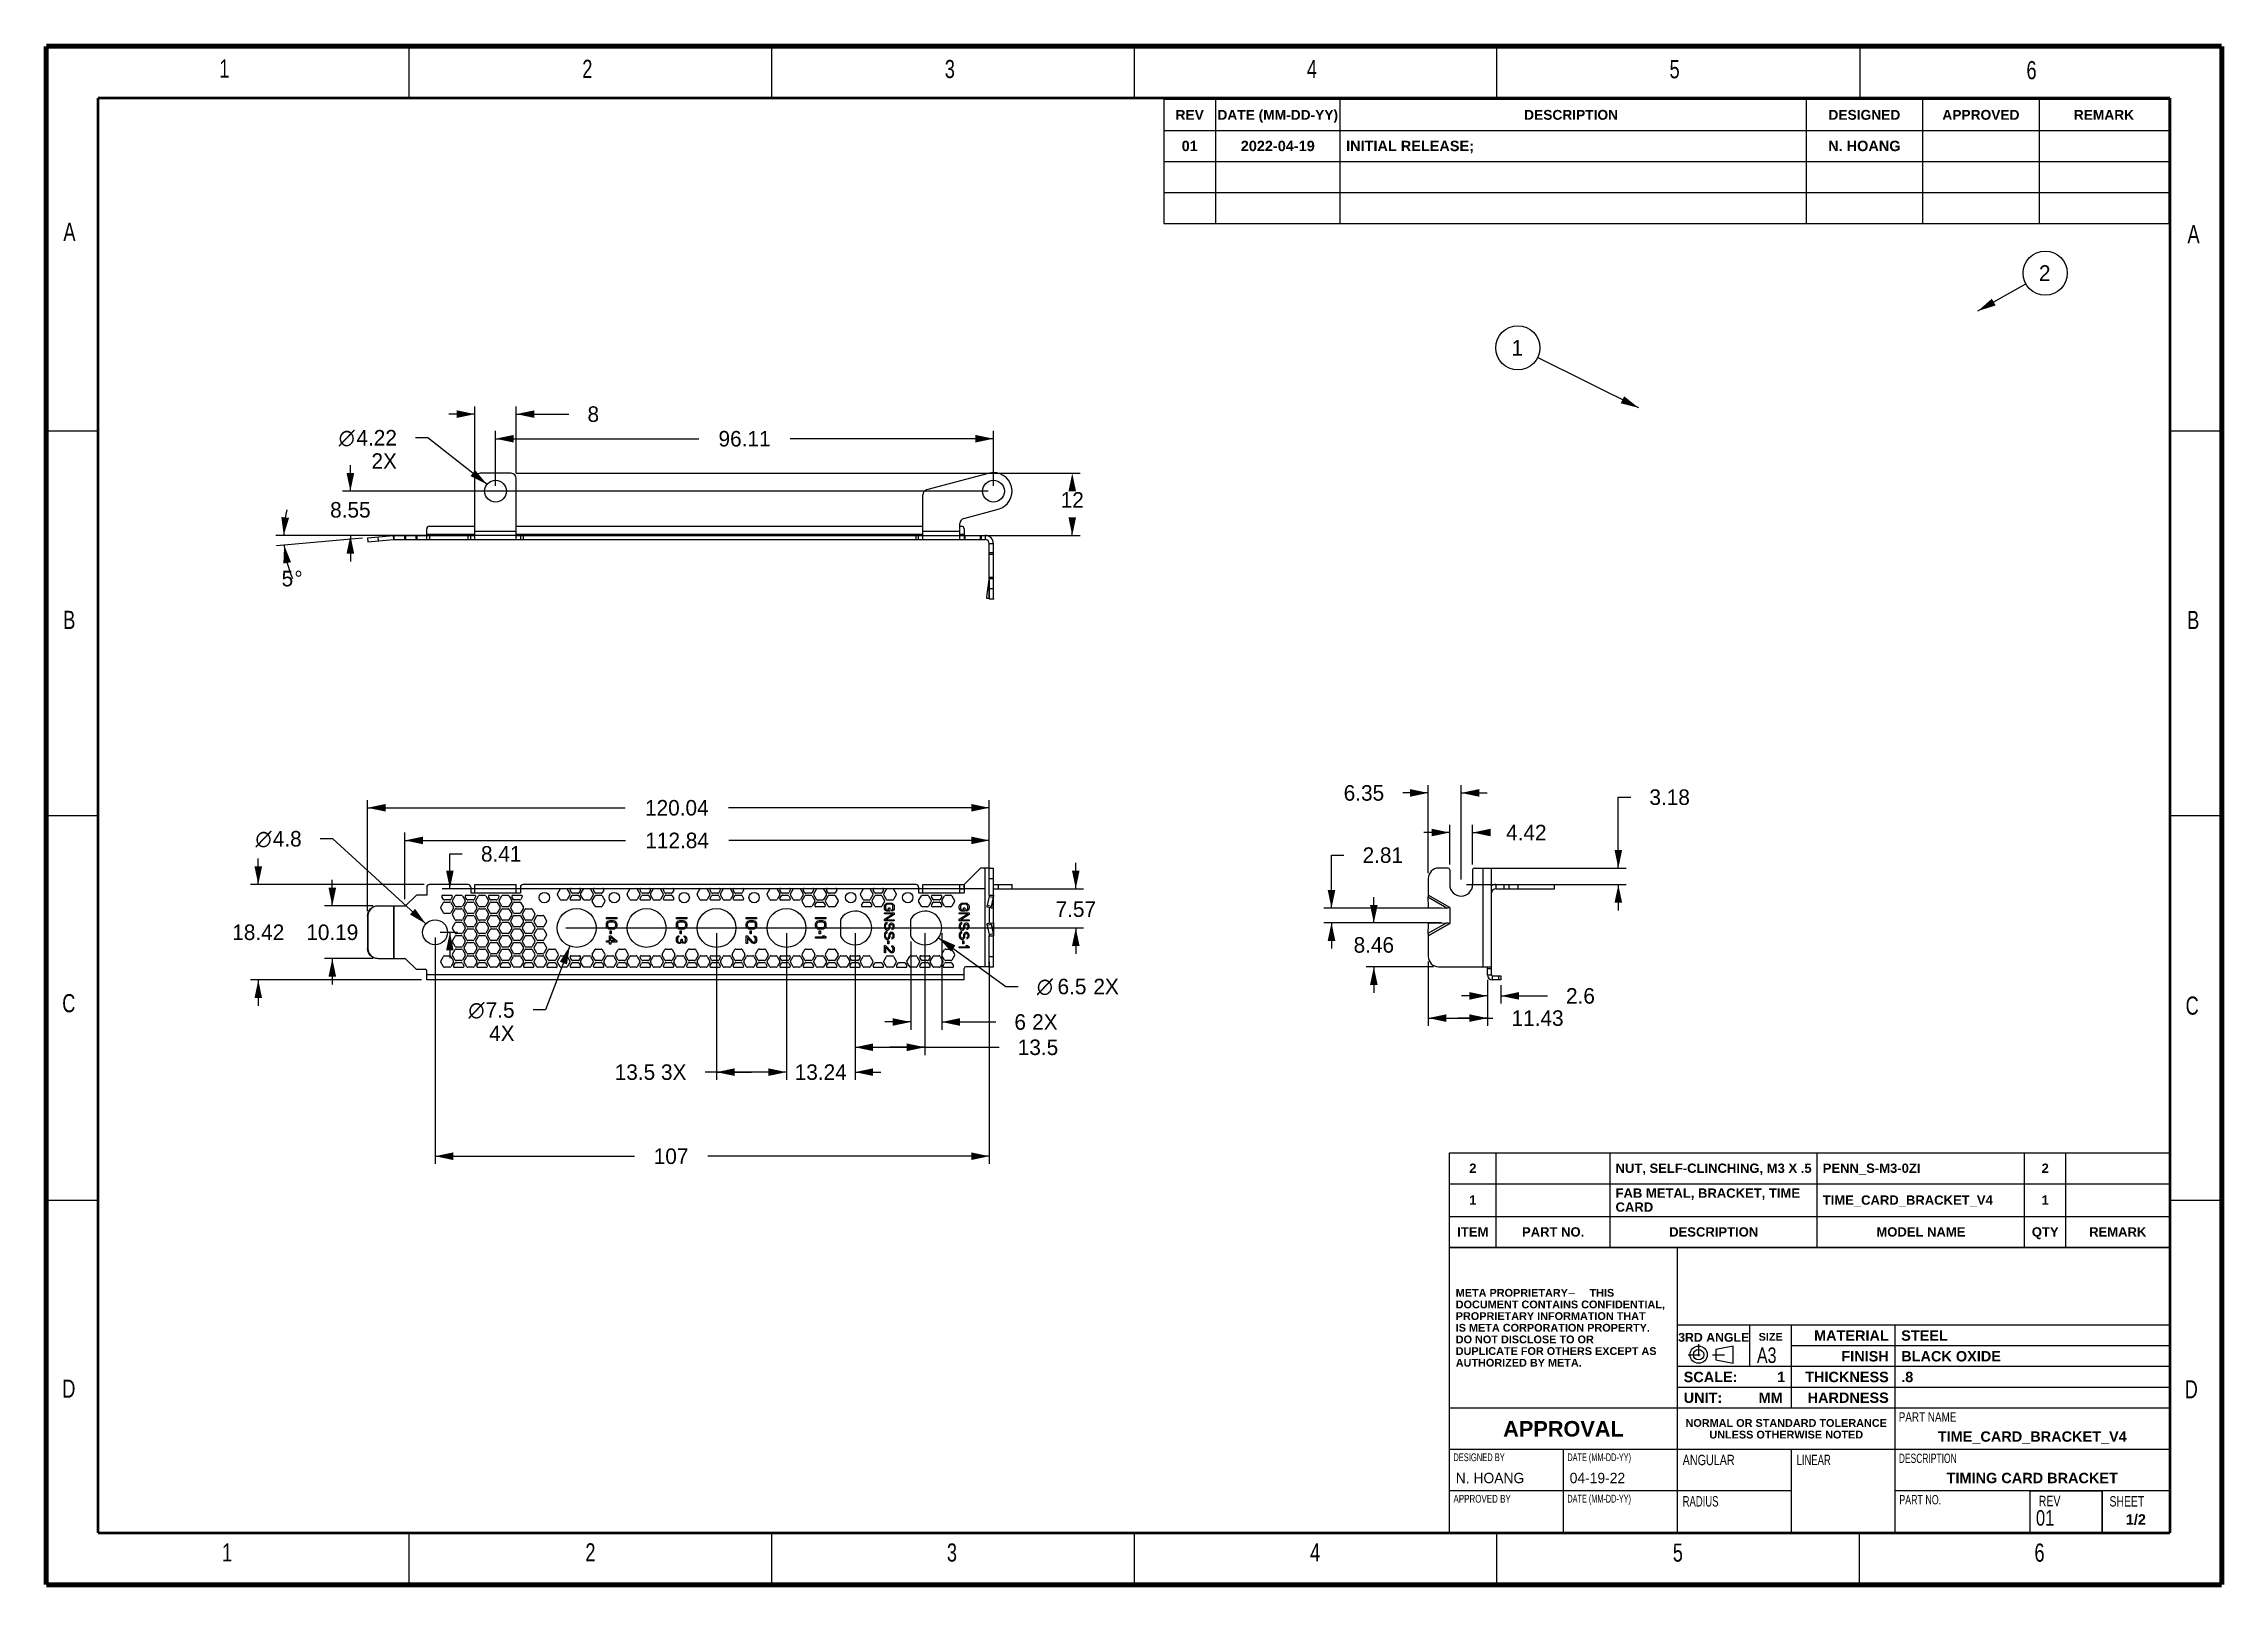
# Model space of a CAD drawing. Extents: x 0 to 420, y 0 to 297.
import ezdxf
from ezdxf.enums import TextEntityAlignment as Align

# ---------------------------------------------------------------- set-up
doc = ezdxf.new("R2010")
doc.units = 0
doc.header["$LTSCALE"] = 23.1
doc.linetypes.add('DASHED', pattern=[0.2, 0.1, -0.1])
doc.layers.get('0').update_dxf_attribs({"linetype": 'CONTINUOUS'})
for name, color, linetype in [('02-AXIS', 7, 'CONTINUOUS'), ('02___PRT_ALL_AXES', 7, 'CONTINUOUS'), ('03-CURVE', 7, 'CONTINUOUS'), ('03___PRT_ALL_CURVES', 7, 'CONTINUOUS')]:
    doc.layers.add(name, color=color, linetype=linetype)
doc.styles.get("Standard").update_dxf_attribs({"font": 'gothic.ttf'})
doc.styles.add('TEXTSTYLE_2', font='txt', dxfattribs={"width": 0.75})
doc.styles.add('TEXTSTYLE_3', font='txt', dxfattribs={"width": 0.8})
doc.styles.add('TEXTSTYLE_4', font='gdt', dxfattribs={"width": 0.85})
doc.styles.add('TEXTSTYLE_5', font='arialbd.ttf')
doc.styles.add('TEXTSTYLE_6', font='arialbd.ttf')
doc.styles.add('TEXTSTYLE_7', font='arialbd.ttf')
doc.styles.add('TEXTSTYLE_8', font='txt', dxfattribs={"width": 0.8})
doc.styles.add('TEXTSTYLE_9', font='gdt', dxfattribs={"width": 0.7})
doc.dimstyles.get("Standard").update_dxf_attribs({"dimtxt": 2.5, "dimasz": 2.5, "dimexe": 1.25, "dimexo": 0.625, "dimtad": 1, "dimcen": 2.5, "dimazin": 3, "dimtfac": 1, "dimtmove": 0, "dimatfit": 3})

msp = doc.modelspace()

# ---------------------------------------------------------------- texts
at = {"color": 2, "linetype": 'CONTINUOUS'}
for s, height, style, width, p in [('1', 3.5, 'TEXTSTYLE_2', 0.75, (33.412, 290.954)), ('2', 3.5, 'TEXTSTYLE_2', 0.75, (103.492, 290.885)), ('3', 3.5, 'TEXTSTYLE_2', 0.75, (173.472, 290.85)), ('4', 3.5, 'TEXTSTYLE_2', 0.75, (243.376, 290.847)), ('5', 3.5, 'TEXTSTYLE_2', 0.75, (313.389, 290.81)), ('A', 3.5, 'TEXTSTYLE_2', 0.75, (3.319, 259.422)), ('A', 3.5, 'TEXTSTYLE_2', 0.75, (413.378, 258.967)), ('B', 3.5, 'TEXTSTYLE_2', 0.75, (3.288, 184.51)), ('B', 3.5, 'TEXTSTYLE_2', 0.75, (413.316, 184.49)), ('C', 3.5, 'TEXTSTYLE_2', 0.75, (3.09, 110.518)), ('C', 3.5, 'TEXTSTYLE_2', 0.75, (413.014, 110.053)), ('D', 3.5, 'TEXTSTYLE_2', 0.75, (3.103, 36.115)), ('D', 3.5, 'TEXTSTYLE_2', 0.75, (412.835, 35.991)), ('01', 3, 'TEXTSTYLE_8', 0.8, (384.113, 11.415))]:
    msp.add_text(s, height=height, dxfattribs=dict(at, style=style, width=width)).set_placement(p)
at = {"color": 2, "linetype": 'CONTINUOUS', "style": 'TEXTSTYLE_2', "width": 0.75}
for s, p in [('6', (383.27, 290.628)), ('1', (34.915, 4.498)), ('2', (105.06, 4.506)), ('3', (174.856, 4.476)), ('4', (244.961, 4.518)), ('5', (314.993, 4.47)), ('6', (384.808, 4.459))]:
    msp.add_text(s, height=3.5, dxfattribs=at).set_placement(p, align=Align.CENTER)
at = {"color": 4, "linetype": 'CONTINUOUS'}
for s, height, style, p in [('REV', 1.9, 'TEXTSTYLE_5', (220.75, 282.8)), ('DATE (MM-DD-YY)', 1.9, 'TEXTSTYLE_5', (237.75, 282.8)), ('DESCRIPTION ', 1.9, 'TEXTSTYLE_5', (294.75, 282.8)), ('DESIGNED', 1.9, 'TEXTSTYLE_5', (351, 282.8)), ('APPROVED', 1.9, 'TEXTSTYLE_5', (373.5, 282.8)), ('REMARK', 1.9, 'TEXTSTYLE_5', (397.25, 282.8)), ('ITEM', 1.8, 'TEXTSTYLE_6', (275.413, 67.215)), ('PART NO.', 1.8, 'TEXTSTYLE_6', (290.913, 67.215)), ('DESCRIPTION', 1.8, 'TEXTSTYLE_6', (321.913, 67.215)), ('MODEL NAME', 1.8, 'TEXTSTYLE_6', (361.913, 67.215)), ('QTY', 1.8, 'TEXTSTYLE_6', (385.913, 67.215)), ('REMARK', 1.8, 'TEXTSTYLE_6', (399.913, 67.215))]:
    msp.add_text(s, height=height, dxfattribs=dict(at, style=style)).set_placement(p, align=Align.CENTER)
at = {"color": 2, "linetype": 'CONTINUOUS'}
for s, height, style, p in [('01', 2, 'TEXTSTYLE_5', (220.75, 276.75)), ('2022-04-19', 2, 'TEXTSTYLE_7', (237.75, 276.75)), ('N. HOANG', 2, 'TEXTSTYLE_7', (351, 276.75)), ('2', 1.8, 'TEXTSTYLE_6', (275.413, 79.515)), ('2', 1.8, 'TEXTSTYLE_6', (385.913, 79.515)), ('1', 1.8, 'TEXTSTYLE_6', (275.413, 73.365)), ('1', 1.8, 'TEXTSTYLE_6', (385.913, 73.365)), ('MM', 2, 'TEXTSTYLE_5', (332.913, 35.115)), ('TIME_CARD_BRACKET_V4', 2, 'TEXTSTYLE_5', (383.413, 27.615)), ('TIMING CARD BRACKET', 2, 'TEXTSTYLE_5', (383.413, 19.615)), ('1', 2, 'TEXTSTYLE_5', (402.249, 11.615)), ('/', 2, 'TEXTSTYLE_5', (403.413, 11.615)), ('2', 2, 'TEXTSTYLE_5', (404.576, 11.615))]:
    msp.add_text(s, height=height, dxfattribs=dict(at, style=style)).set_placement(p, align=Align.CENTER)
for s, height, style, p in [('INITIAL RELEASE;', 2, 'TEXTSTYLE_5', (250.95, 276.75)), ('NUT, SELF-CLINCHING, M3 X .5', 1.8, 'TEXTSTYLE_6', (302.963, 79.515)), ('PENN_S-M3-0ZI', 1.8, 'TEXTSTYLE_6', (342.963, 79.515)), ('FAB METAL, BRACKET, TIME ', 1.8, 'TEXTSTYLE_6', (302.963, 74.715)), ('CARD', 1.8, 'TEXTSTYLE_6', (302.963, 72.015)), ('TIME_CARD_BRACKET_V4', 1.8, 'TEXTSTYLE_6', (342.963, 73.365)), ('META PROPRIETARY', 1.5, 'TEXTSTYLE_6', (272.113, 55.615)), ('DOCUMENT CONTAINS CONFIDENTIAL, ', 1.5, 'TEXTSTYLE_6', (272.113, 53.365)), ('u', 1.5, 'TEXTSTYLE_9', (293.721, 55.615)), (' THIS ', 1.5, 'TEXTSTYLE_6', (297.346, 55.615)), ('PROPRIETARY INFORMATION THAT ', 1.5, 'TEXTSTYLE_6', (272.113, 51.115)), ('IS META CORPORATION PROPERTY.', 1.5, 'TEXTSTYLE_6', (272.113, 48.865)), ('DO NOT DISCLOSE TO OR ', 1.5, 'TEXTSTYLE_6', (272.113, 46.615)), ('STEEL ', 2, 'TEXTSTYLE_5', (358.113, 47.115)), ('AUTHORIZED BY META.', 1.5, 'TEXTSTYLE_6', (272.113, 42.115)), ('DUPLICATE FOR OTHERS EXCEPT AS ', 1.5, 'TEXTSTYLE_6', (272.113, 44.365)), ('BLACK OXIDE  ', 2, 'TEXTSTYLE_5', (358.113, 43.115)), ('.8  ', 2, 'TEXTSTYLE_5', (358.113, 39.115))]:
    msp.add_text(s, height=height, dxfattribs=dict(at, style=style)).set_placement(p)
at = {"color": 3, "linetype": 'CONTINUOUS', "style": 'TEXTSTYLE_5'}
for s, height, p in [('3RD ANGLE', 1.7, (321.913, 46.915)), ('SIZE', 1.5, (332.913, 47.115)), ('APPROVAL', 3, (292.913, 28.615)), ('NORMAL OR STANDARD TOLERANCE', 1.5, (335.913, 30.49)), ('UNLESS OTHERWISE NOTED', 1.5, (335.913, 28.24))]:
    msp.add_text(s, height=height, dxfattribs=at).set_placement(p, align=Align.CENTER)
for s, p in [('MATERIAL', (355.713, 47.115)), ('FINISH', (355.713, 43.115)), ('THICKNESS', (355.713, 39.115)), ('HARDNESS', (355.713, 35.115))]:
    msp.add_text(s, height=2, dxfattribs=at).set_placement(p, align=Align.RIGHT)
at = {"color": 3, "linetype": 'CONTINUOUS', "style": 'TEXTSTYLE_3'}
for s, height, width, p in [('A3', 3, 0.766667, (330.264, 42.819)), ('PART NAME', 1.8, 0.792593, (357.631, 31.495)), ('DESIGNED BY', 1.5, 0.724242, (271.653, 23.864)), ('DATE (MM-DD-YY)', 1.5, 0.68, (293.665, 23.866)), ('DESCRIPTION', 1.8, 0.678788, (357.648, 23.525)), ('ANGULAR', 2, 0.77619, (315.925, 23.097)), ('LINEAR', 2, 0.683333, (337.918, 23.102)), ('APPROVED BY', 1.5, 0.769697, (271.669, 15.855)), ('DATE (MM-DD-YY)', 1.5, 0.68, (293.664, 15.867)), ('RADIUS', 2, 0.683333, (315.922, 15.108)), ('PART NO.', 1.8, 0.710417, (357.744, 15.523)), ('REV', 2, 0.766667, (384.645, 15.172))]:
    msp.add_text(s, height=height, dxfattribs=dict(at, width=width)).set_placement(p)
at = {"color": 3, "linetype": 'CONTINUOUS', "style": 'TEXTSTYLE_5'}
for s, p in [('SCALE:', (316.113, 39.115)), ('UNIT:', (316.113, 35.115))]:
    msp.add_text(s, height=2, dxfattribs=at).set_placement(p)
at = {"color": 2, "linetype": 'CONTINUOUS', "style": 'TEXTSTYLE_5'}
msp.add_text('1', height=2, dxfattribs=at).set_placement((335.713, 39.115), align=Align.RIGHT)
at = {"color": 2, "linetype": 'CONTINUOUS'}
for s, p in [('N. HOANG', (272.113, 19.615)), ('04-19-22', (294.113, 19.615))]:
    msp.add_text(s, height=2, dxfattribs=at).set_placement(p)
at = {"color": 3, "linetype": 'CONTINUOUS', "style": 'TEXTSTYLE_3', "width": 0.753333}
msp.add_text('SHEET', height=2, dxfattribs=at).set_placement((401.68, 15.112), align=Align.CENTER)

# ---------------------------------------------------------------- blocks, each defined once
blk = doc.blocks.new('3ND_ANGLE_BL0', base_point=(321.66, 44.42))
at = {"color": 3, "linetype": 'DASHED'}
for p, q in [((319, 46.42), (319, 42.42)), ((317, 44.42), (321, 44.42)), ((321.66, 44.42), (326.33, 44.42))]:
    blk.add_line(p, q, dxfattribs=at)
at = {"color": 3, "linetype": 'CONTINUOUS'}
for p, q in [((325.66, 46.09), (322.33, 45.42)), ((322.33, 45.42), (322.33, 43.42)), ((322.33, 43.42), (325.66, 42.75)), ((325.66, 42.75), (325.66, 46.09))]:
    blk.add_line(p, q, dxfattribs=at)
for radius in [1.67, 1]:
    blk.add_circle((319, 44.42), radius, dxfattribs=at)
blk = doc.blocks.new('_FILLED')
at = {"color": 0, "linetype": 'BYBLOCK'}
blk.add_solid([(0, 0), (-1, 0.21), (-1, -0.21)], dxfattribs=at)
blk = doc.blocks.new('*D0')
at = {"color": 2, "linetype": 'CONTINUOUS'}
for p, q in [((40.94, 135.17), (40.94, 140.17)), ((72.97, 135.17), (39.44, 135.17)), ((72.47, 116.75), (39.44, 116.75)), ((40.94, 116.75), (40.94, 111.75))]:
    blk.add_line(p, q, dxfattribs=at)
at = {"color": 2, "linetype": 'CONTINUOUS', "xscale": 3.5, "yscale": 3.5, "zscale": 3.5}
for p, rotation in [((40.94, 135.17), 270), ((40.94, 116.75), 90)]:
    blk.add_blockref('_FILLED', p, dxfattribs=dict(at, rotation=rotation))
at = {"color": 2, "linetype": 'CONTINUOUS'}
blk.add_text('18.42', height=3, dxfattribs=at).set_placement((40.94, 124.46), align=Align.CENTER)
blk = doc.blocks.new('*D1')
at = {"color": 2, "linetype": 'CONTINUOUS'}
for p, q in [((55.23, 131.05), (55.23, 136.05)), ((63.09, 131.05), (53.73, 131.05)), ((63.09, 120.87), (53.73, 120.87)), ((55.23, 120.87), (55.23, 115.87))]:
    blk.add_line(p, q, dxfattribs=at)
at = {"color": 2, "linetype": 'CONTINUOUS', "xscale": 3.5, "yscale": 3.5, "zscale": 3.5}
for p, rotation in [((55.23, 131.05), 270), ((55.23, 120.87), 90)]:
    blk.add_blockref('_FILLED', p, dxfattribs=dict(at, rotation=rotation))
at = {"color": 2, "linetype": 'CONTINUOUS'}
blk.add_text('10.19', height=3, dxfattribs=at).set_placement((55.23, 124.46), align=Align.CENTER)
blk = doc.blocks.new('*D2')
at = {"color": 2, "linetype": 'CONTINUOUS'}
for p, q in [((55.31, 144.01), (52.91, 144.01)), ((73.3, 127.58), (55.31, 144.01))]:
    blk.add_line(p, q, dxfattribs=at)
at = {"color": 2, "linetype": 'CONTINUOUS', "xscale": 3.5, "yscale": 3.5, "zscale": 3.5, "rotation": 317.598150438}
blk.add_blockref('_FILLED', (73.3, 127.58), dxfattribs=at)
at = {"color": 2, "linetype": 'CONTINUOUS', "style": 'TEXTSTYLE_4'}
blk.add_text('n', height=3, dxfattribs=at).set_placement((43.51, 142.51), align=Align.RIGHT)
at = {"color": 2, "linetype": 'CONTINUOUS'}
blk.add_text('4.8', height=3, dxfattribs=at).set_placement((49.31, 142.51), align=Align.RIGHT)
blk = doc.blocks.new('*D3')
at = {"color": 2, "linetype": 'CONTINUOUS'}
for p, q in [((62.03, 130.05), (62.03, 151.49)), ((62.03, 149.99), (111.76, 149.99)), ((182.07, 149.99), (131.72, 149.99)), ((182.07, 137.34), (182.07, 151.49))]:
    blk.add_line(p, q, dxfattribs=at)
at = {"color": 2, "linetype": 'CONTINUOUS', "xscale": 3.5, "yscale": 3.5, "zscale": 3.5, "rotation": 180}
blk.add_blockref('_FILLED', (62.03, 149.99), dxfattribs=at)
at = {"color": 2, "linetype": 'CONTINUOUS', "xscale": 3.5, "yscale": 3.5, "zscale": 3.5}
blk.add_blockref('_FILLED', (182.07, 149.99), dxfattribs=at)
at = {"color": 2, "linetype": 'CONTINUOUS'}
blk.add_text('120.04', height=3, dxfattribs=at).set_placement((121.74, 148.49), align=Align.CENTER)
blk = doc.blocks.new('*D4')
at = {"color": 2, "linetype": 'CONTINUOUS'}
for p, q in [((69.23, 132.35), (69.23, 145.19)), ((69.23, 143.69), (111.82, 143.69)), ((182.07, 143.69), (131.78, 143.69)), ((182.07, 139.34), (182.07, 145.19))]:
    blk.add_line(p, q, dxfattribs=at)
at = {"color": 2, "linetype": 'CONTINUOUS', "xscale": 3.5, "yscale": 3.5, "zscale": 3.5, "rotation": 180}
blk.add_blockref('_FILLED', (69.23, 143.69), dxfattribs=at)
at = {"color": 2, "linetype": 'CONTINUOUS', "xscale": 3.5, "yscale": 3.5, "zscale": 3.5}
blk.add_blockref('_FILLED', (182.07, 143.69), dxfattribs=at)
at = {"color": 2, "linetype": 'CONTINUOUS'}
blk.add_text('112.84', height=3, dxfattribs=at).set_placement((121.8, 142.19), align=Align.CENTER)
blk = doc.blocks.new('*D5')
at = {"color": 2, "linetype": 'CONTINUOUS'}
for p, q in [((75.07, 124.96), (75.07, 81.23)), ((182.07, 120.29), (182.07, 81.23)), ((75.07, 82.73), (113.55, 82.73)), ((182.07, 82.73), (127.71, 82.73))]:
    blk.add_line(p, q, dxfattribs=at)
at = {"color": 2, "linetype": 'CONTINUOUS', "xscale": 3.5, "yscale": 3.5, "zscale": 3.5, "rotation": 180}
blk.add_blockref('_FILLED', (75.07, 82.73), dxfattribs=at)
at = {"color": 2, "linetype": 'CONTINUOUS', "xscale": 3.5, "yscale": 3.5, "zscale": 3.5}
blk.add_blockref('_FILLED', (182.07, 82.73), dxfattribs=at)
at = {"color": 2, "linetype": 'CONTINUOUS'}
blk.add_text('107', height=3, dxfattribs=at).set_placement((120.63, 81.23), align=Align.CENTER)
blk = doc.blocks.new('*D6')
at = {"color": 2, "linetype": 'CONTINUOUS'}
for p, q in [((101.08, 123.29), (96.42, 110.96)), ((96.42, 110.96), (94.02, 110.96))]:
    blk.add_line(p, q, dxfattribs=at)
at = {"color": 2, "linetype": 'CONTINUOUS', "xscale": 3.5, "yscale": 3.5, "zscale": 3.5, "rotation": 69.3067555111}
blk.add_blockref('_FILLED', (101.08, 123.29), dxfattribs=at)
at = {"color": 2, "linetype": 'CONTINUOUS', "style": 'TEXTSTYLE_4'}
blk.add_text('n', height=3, dxfattribs=at).set_placement((84.62, 109.46), align=Align.RIGHT)
at = {"color": 2, "linetype": 'CONTINUOUS'}
for s, p in [('7.5', (90.42, 109.46)), ('4X', (90.42, 104.96))]:
    blk.add_text(s, height=3, dxfattribs=at).set_placement(p, align=Align.RIGHT)
blk = doc.blocks.new('*D7')
at = {"color": 2, "linetype": 'CONTINUOUS'}
for p, q in [((129.4, 125.8), (129.4, 97.46)), ((142.9, 125.8), (142.9, 97.46)), ((136.15, 98.96), (127.19, 98.96)), ((129.4, 98.96), (136.15, 98.96)), ((142.9, 98.96), (136.15, 98.96))]:
    blk.add_line(p, q, dxfattribs=at)
at = {"color": 2, "linetype": 'CONTINUOUS', "xscale": 3.5, "yscale": 3.5, "zscale": 3.5, "rotation": 180}
blk.add_blockref('_FILLED', (129.4, 98.96), dxfattribs=at)
at = {"color": 2, "linetype": 'CONTINUOUS', "xscale": 3.5, "yscale": 3.5, "zscale": 3.5}
blk.add_blockref('_FILLED', (142.9, 98.96), dxfattribs=at)
at = {"color": 2, "linetype": 'CONTINUOUS'}
for s, p in [('13.5', (117.56, 97.46)), (' 3X', (123.59, 97.46))]:
    blk.add_text(s, height=3, dxfattribs=at).set_placement(p, align=Align.RIGHT)
blk = doc.blocks.new('*D8')
at = {"color": 2, "linetype": 'CONTINUOUS'}
for p, q in [((172.27, 124.89), (185.24, 115.49)), ((185.24, 115.49), (187.64, 115.49))]:
    blk.add_line(p, q, dxfattribs=at)
at = {"color": 2, "linetype": 'CONTINUOUS', "xscale": 3.5, "yscale": 3.5, "zscale": 3.5, "rotation": 144.0450989178}
blk.add_blockref('_FILLED', (172.27, 124.89), dxfattribs=at)
at = {"color": 2, "linetype": 'CONTINUOUS', "style": 'TEXTSTYLE_4'}
blk.add_text('n', height=3, dxfattribs=at).set_placement((191.24, 113.99))
at = {"color": 2, "linetype": 'CONTINUOUS'}
for s, p in [('6.5', (195.24, 113.99)), (' 2X', (201.04, 113.99))]:
    blk.add_text(s, height=3, dxfattribs=at).set_placement(p)
blk = doc.blocks.new('*D9')
at = {"color": 2, "linetype": 'CONTINUOUS'}
for p, q in [((166.89, 124.18), (166.89, 107.14)), ((172.89, 125.8), (172.89, 107.14)), ((166.89, 108.64), (161.89, 108.64)), ((172.89, 108.64), (183.31, 108.64))]:
    blk.add_line(p, q, dxfattribs=at)
at = {"color": 2, "linetype": 'CONTINUOUS', "xscale": 3.5, "yscale": 3.5, "zscale": 3.5}
blk.add_blockref('_FILLED', (166.89, 108.64), dxfattribs=at)
at = {"color": 2, "linetype": 'CONTINUOUS', "xscale": 3.5, "yscale": 3.5, "zscale": 3.5, "rotation": 180}
blk.add_blockref('_FILLED', (172.89, 108.64), dxfattribs=at)
at = {"color": 2, "linetype": 'CONTINUOUS'}
for s, p in [('6', (186.91, 107.14)), (' 2X', (189.23, 107.14))]:
    blk.add_text(s, height=3, dxfattribs=at).set_placement(p)
blk = doc.blocks.new('*D10')
at = {"color": 2, "linetype": 'CONTINUOUS'}
for p, q in [((198.76, 134.37), (198.76, 139.37)), ((185.98, 134.37), (200.26, 134.37)), ((100.33, 126.8), (200.26, 126.8)), ((198.76, 126.8), (198.76, 121.8))]:
    blk.add_line(p, q, dxfattribs=at)
at = {"color": 2, "linetype": 'CONTINUOUS', "xscale": 3.5, "yscale": 3.5, "zscale": 3.5}
for p, rotation in [((198.76, 134.37), 270), ((198.76, 126.8), 90)]:
    blk.add_blockref('_FILLED', p, dxfattribs=dict(at, rotation=rotation))
at = {"color": 2, "linetype": 'CONTINUOUS'}
blk.add_text('7.57', height=3, dxfattribs=at).set_placement((198.76, 128.92), align=Align.CENTER)
blk = doc.blocks.new('*D11')
at = {"color": 2, "linetype": 'CONTINUOUS'}
for p, q in [((156.14, 125.8), (156.14, 102.26)), ((169.64, 125.8), (169.64, 102.26)), ((156.14, 103.76), (162.89, 103.76)), ((169.64, 103.76), (162.89, 103.76)), ((162.89, 103.76), (183.96, 103.76))]:
    blk.add_line(p, q, dxfattribs=at)
at = {"color": 2, "linetype": 'CONTINUOUS', "xscale": 3.5, "yscale": 3.5, "zscale": 3.5, "rotation": 180}
blk.add_blockref('_FILLED', (156.14, 103.76), dxfattribs=at)
at = {"color": 2, "linetype": 'CONTINUOUS', "xscale": 3.5, "yscale": 3.5, "zscale": 3.5}
blk.add_blockref('_FILLED', (169.64, 103.76), dxfattribs=at)
at = {"color": 2, "linetype": 'CONTINUOUS'}
blk.add_text('13.5', height=3, dxfattribs=at).set_placement((187.56, 102.26))
blk = doc.blocks.new('*D12')
at = {"color": 2, "linetype": 'CONTINUOUS'}
for p, q in [((142.9, 125.8), (142.9, 97.46)), ((156.14, 125.8), (156.14, 97.46)), ((142.9, 98.96), (137.9, 98.96)), ((156.14, 98.96), (161.14, 98.96))]:
    blk.add_line(p, q, dxfattribs=at)
at = {"color": 2, "linetype": 'CONTINUOUS', "xscale": 3.5, "yscale": 3.5, "zscale": 3.5}
blk.add_blockref('_FILLED', (142.9, 98.96), dxfattribs=at)
at = {"color": 2, "linetype": 'CONTINUOUS', "xscale": 3.5, "yscale": 3.5, "zscale": 3.5, "rotation": 180}
blk.add_blockref('_FILLED', (156.14, 98.96), dxfattribs=at)
at = {"color": 2, "linetype": 'CONTINUOUS'}
blk.add_text('13.24', height=3, dxfattribs=at).set_placement((149.52, 97.46), align=Align.CENTER)
blk = doc.blocks.new('*D13')
at = {"color": 2, "linetype": 'CONTINUOUS'}
for p, q in [((77.93, 134.37), (77.93, 141.1)), ((77.93, 141.1), (80.33, 141.1)), ((181.08, 134.37), (76.43, 134.37)), ((76.07, 125.96), (79.43, 125.96)), ((77.93, 125.96), (77.93, 120.96))]:
    blk.add_line(p, q, dxfattribs=at)
at = {"color": 2, "linetype": 'CONTINUOUS', "xscale": 3.5, "yscale": 3.5, "zscale": 3.5}
for p, rotation in [((77.93, 134.37), 270), ((77.93, 125.96), 90)]:
    blk.add_blockref('_FILLED', p, dxfattribs=dict(at, rotation=rotation))
at = {"color": 2, "linetype": 'CONTINUOUS'}
blk.add_text('8.41', height=3, dxfattribs=at).set_placement((83.93, 139.6))
blk = doc.blocks.new('*D14')
at = {"color": 2, "linetype": 'CONTINUOUS'}
for p, q in [((73.7, 221.42), (71.3, 221.42)), ((85.1, 212.42), (73.7, 221.42))]:
    blk.add_line(p, q, dxfattribs=at)
at = {"color": 2, "linetype": 'CONTINUOUS', "xscale": 3.5, "yscale": 3.5, "zscale": 3.5, "rotation": 321.7131975598}
blk.add_blockref('_FILLED', (85.1, 212.42), dxfattribs=at)
at = {"color": 2, "linetype": 'CONTINUOUS', "style": 'TEXTSTYLE_4'}
blk.add_text('n', height=3, dxfattribs=at).set_placement((59.58, 219.92), align=Align.RIGHT)
at = {"color": 2, "linetype": 'CONTINUOUS'}
for s, p in [('4.22', (67.7, 219.92)), ('2X', (67.7, 215.42))]:
    blk.add_text(s, height=3, dxfattribs=at).set_placement(p, align=Align.RIGHT)
blk = doc.blocks.new('*D15')
at = {"color": 2, "linetype": 'CONTINUOUS'}
for p, q in [((86.75, 212.12), (86.75, 222.73)), ((86.75, 221.23), (125.99, 221.23)), ((182.87, 221.23), (143.63, 221.23)), ((182.87, 212.11), (182.87, 222.73))]:
    blk.add_line(p, q, dxfattribs=at)
at = {"color": 2, "linetype": 'CONTINUOUS', "xscale": 3.5, "yscale": 3.5, "zscale": 3.5, "rotation": 180}
blk.add_blockref('_FILLED', (86.75, 221.23), dxfattribs=at)
at = {"color": 2, "linetype": 'CONTINUOUS', "xscale": 3.5, "yscale": 3.5, "zscale": 3.5}
blk.add_blockref('_FILLED', (182.87, 221.23), dxfattribs=at)
at = {"color": 2, "linetype": 'CONTINUOUS'}
blk.add_text('96.11', height=3, dxfattribs=at).set_placement((134.81, 219.73), align=Align.CENTER)
blk = doc.blocks.new('*D16')
at = {"color": 2, "linetype": 'CONTINUOUS'}
for p, q in [((58.72, 211.11), (58.72, 216.11)), ((181.87, 211.11), (57.22, 211.11)), ((91.05, 202.56), (57.22, 202.56)), ((58.72, 202.56), (58.72, 197.56))]:
    blk.add_line(p, q, dxfattribs=at)
at = {"color": 2, "linetype": 'CONTINUOUS', "xscale": 3.5, "yscale": 3.5, "zscale": 3.5}
for p, rotation in [((58.72, 211.11), 270), ((58.72, 202.56), 90)]:
    blk.add_blockref('_FILLED', p, dxfattribs=dict(at, rotation=rotation))
at = {"color": 2, "linetype": 'CONTINUOUS'}
blk.add_text('8.55', height=3, dxfattribs=at).set_placement((58.72, 206.01), align=Align.CENTER)
blk = doc.blocks.new('*D17')
at = {"color": 2, "linetype": 'CONTINUOUS'}
for p, q in [((90.75, 214.56), (199.58, 214.56)), ((198.08, 214.56), (198.08, 214.53)), ((168.92, 202.56), (199.58, 202.56)), ((198.08, 202.56), (198.08, 204.33))]:
    blk.add_line(p, q, dxfattribs=at)
at = {"color": 2, "linetype": 'CONTINUOUS', "xscale": 3.5, "yscale": 3.5, "zscale": 3.5}
for p, rotation in [((198.08, 214.56), 90), ((198.08, 202.56), 270)]:
    blk.add_blockref('_FILLED', p, dxfattribs=dict(at, rotation=rotation))
at = {"color": 2, "linetype": 'CONTINUOUS'}
blk.add_text('12', height=3, dxfattribs=at).set_placement((198.08, 207.93), align=Align.CENTER)
blk = doc.blocks.new('*D18')
at = {"color": 2, "linetype": 'CONTINUOUS'}
for p, q in [((66.09, 202.56), (44.35, 202.56)), ((61.03, 202.03), (44.44, 200.58))]:
    blk.add_line(p, q, dxfattribs=at)
for start, end in [(166.4689, 180), (185, 203.1455)]:
    blk.add_arc((67.02, 202.56), 21.17, start, end, dxfattribs=at)
for points in [[(45.39, 206.11), (45.85, 202.56), (46.89, 205.98)], [(47.26, 197.39), (45.93, 200.71), (45.78, 197.13)]]:
    blk.add_solid(points, dxfattribs=at)
blk.add_text('5', height=3, dxfattribs=at).set_placement((46.56, 192.73), align=Align.CENTER)
at = {"color": 2, "linetype": 'CONTINUOUS', "style": 'TEXTSTYLE_4'}
blk.add_text('~', height=3, dxfattribs=at).set_placement((48.71, 192.73), align=Align.CENTER)
blk = doc.blocks.new('*D19')
at = {"color": 2, "linetype": 'CONTINUOUS'}
for p, q in [((82.75, 214.56), (82.75, 227.48)), ((90.75, 214.56), (90.75, 227.48)), ((82.75, 225.98), (77.75, 225.98)), ((90.75, 225.98), (100.9, 225.98))]:
    blk.add_line(p, q, dxfattribs=at)
at = {"color": 2, "linetype": 'CONTINUOUS', "xscale": 3.5, "yscale": 3.5, "zscale": 3.5}
blk.add_blockref('_FILLED', (82.75, 225.98), dxfattribs=at)
at = {"color": 2, "linetype": 'CONTINUOUS', "xscale": 3.5, "yscale": 3.5, "zscale": 3.5, "rotation": 180}
blk.add_blockref('_FILLED', (90.75, 225.98), dxfattribs=at)
at = {"color": 2, "linetype": 'CONTINUOUS'}
blk.add_text('8', height=3, dxfattribs=at).set_placement((104.5, 224.48))
blk = doc.blocks.new('*D20')
at = {"color": 2, "linetype": 'CONTINUOUS'}
for p, q in [((266.81, 120.29), (266.81, 107.89)), ((278.24, 116.75), (278.24, 107.89)), ((266.81, 109.39), (272.52, 109.39)), ((278.24, 109.39), (272.52, 109.39)), ((272.52, 109.39), (279.29, 109.39))]:
    blk.add_line(p, q, dxfattribs=at)
at = {"color": 2, "linetype": 'CONTINUOUS', "xscale": 3.5, "yscale": 3.5, "zscale": 3.5, "rotation": 180}
blk.add_blockref('_FILLED', (266.81, 109.39), dxfattribs=at)
at = {"color": 2, "linetype": 'CONTINUOUS', "xscale": 3.5, "yscale": 3.5, "zscale": 3.5}
blk.add_blockref('_FILLED', (278.24, 109.39), dxfattribs=at)
at = {"color": 2, "linetype": 'CONTINUOUS'}
blk.add_text('11.43', height=3, dxfattribs=at).set_placement((282.89, 107.89))
blk = doc.blocks.new('*D21')
at = {"color": 2, "linetype": 'CONTINUOUS'}
for p, q in [((256.3, 127.75), (256.3, 132.75)), ((266.07, 127.75), (254.8, 127.75)), ((267.81, 119.29), (254.8, 119.29)), ((256.3, 119.29), (256.3, 114.29))]:
    blk.add_line(p, q, dxfattribs=at)
at = {"color": 2, "linetype": 'CONTINUOUS', "xscale": 3.5, "yscale": 3.5, "zscale": 3.5}
for p, rotation in [((256.3, 127.75), 270), ((256.3, 119.29), 90)]:
    blk.add_blockref('_FILLED', p, dxfattribs=dict(at, rotation=rotation))
at = {"color": 2, "linetype": 'CONTINUOUS'}
blk.add_text('8.46', height=3, dxfattribs=at).set_placement((256.3, 122.02), align=Align.CENTER)
blk = doc.blocks.new('*D22')
at = {"color": 2, "linetype": 'CONTINUOUS'}
for p, q in [((248.13, 130.61), (248.13, 140.85)), ((248.13, 140.85), (250.53, 140.85)), ((269.37, 130.61), (246.63, 130.61)), ((269.37, 127.8), (246.63, 127.8)), ((248.13, 127.8), (248.13, 122.8))]:
    blk.add_line(p, q, dxfattribs=at)
at = {"color": 2, "linetype": 'CONTINUOUS', "xscale": 3.5, "yscale": 3.5, "zscale": 3.5}
for p, rotation in [((248.13, 130.61), 270), ((248.13, 127.8), 90)]:
    blk.add_blockref('_FILLED', p, dxfattribs=dict(at, rotation=rotation))
at = {"color": 2, "linetype": 'CONTINUOUS'}
blk.add_text('2.81', height=3, dxfattribs=at).set_placement((254.13, 139.35))
blk = doc.blocks.new('*D23')
at = {"color": 2, "linetype": 'CONTINUOUS'}
for p, q in [((270.95, 145.21), (265.95, 145.21)), ((270.95, 139.04), (270.95, 146.71)), ((275.37, 139.04), (275.37, 146.71)), ((275.37, 145.21), (278.23, 145.21))]:
    blk.add_line(p, q, dxfattribs=at)
at = {"color": 2, "linetype": 'CONTINUOUS', "xscale": 3.5, "yscale": 3.5, "zscale": 3.5}
blk.add_blockref('_FILLED', (270.95, 145.21), dxfattribs=at)
at = {"color": 2, "linetype": 'CONTINUOUS', "xscale": 3.5, "yscale": 3.5, "zscale": 3.5, "rotation": 180}
blk.add_blockref('_FILLED', (275.37, 145.21), dxfattribs=at)
at = {"color": 2, "linetype": 'CONTINUOUS'}
blk.add_text('4.42', height=3, dxfattribs=at).set_placement((281.83, 143.71))
blk = doc.blocks.new('*D24')
at = {"color": 2, "linetype": 'CONTINUOUS'}
for p, q in [((303.5, 138.34), (303.5, 152.04)), ((303.5, 152.04), (305.9, 152.04)), ((274.16, 135.16), (305, 135.16)), ((278.44, 138.34), (305, 138.34)), ((303.5, 135.16), (303.5, 130.16))]:
    blk.add_line(p, q, dxfattribs=at)
at = {"color": 2, "linetype": 'CONTINUOUS', "xscale": 3.5, "yscale": 3.5, "zscale": 3.5}
for p, rotation in [((303.5, 138.34), 270), ((303.5, 135.16), 90)]:
    blk.add_blockref('_FILLED', p, dxfattribs=dict(at, rotation=rotation))
at = {"color": 2, "linetype": 'CONTINUOUS'}
blk.add_text('3.18', height=3, dxfattribs=at).set_placement((309.5, 150.54))
blk = doc.blocks.new('*D25')
at = {"color": 2, "linetype": 'CONTINUOUS'}
for p, q in [((266.81, 152.86), (261.89, 152.86)), ((266.81, 137.34), (266.81, 154.36)), ((273.16, 136.16), (273.16, 154.36)), ((273.16, 152.86), (278.16, 152.86))]:
    blk.add_line(p, q, dxfattribs=at)
at = {"color": 2, "linetype": 'CONTINUOUS', "xscale": 3.5, "yscale": 3.5, "zscale": 3.5}
blk.add_blockref('_FILLED', (266.81, 152.86), dxfattribs=at)
at = {"color": 2, "linetype": 'CONTINUOUS', "xscale": 3.5, "yscale": 3.5, "zscale": 3.5, "rotation": 180}
blk.add_blockref('_FILLED', (273.16, 152.86), dxfattribs=at)
at = {"color": 2, "linetype": 'CONTINUOUS'}
blk.add_text('6.35', height=3, dxfattribs=at).set_placement((258.29, 151.36), align=Align.RIGHT)
blk = doc.blocks.new('*D26')
at = {"color": 2, "linetype": 'CONTINUOUS'}
for p, q in [((278.24, 113.68), (273.24, 113.68)), ((278.24, 116.75), (278.24, 112.18)), ((280.84, 115.75), (280.84, 112.18)), ((280.84, 113.68), (289.8, 113.68))]:
    blk.add_line(p, q, dxfattribs=at)
at = {"color": 2, "linetype": 'CONTINUOUS', "xscale": 3.5, "yscale": 3.5, "zscale": 3.5}
blk.add_blockref('_FILLED', (278.24, 113.68), dxfattribs=at)
at = {"color": 2, "linetype": 'CONTINUOUS', "xscale": 3.5, "yscale": 3.5, "zscale": 3.5, "rotation": 180}
blk.add_blockref('_FILLED', (280.84, 113.68), dxfattribs=at)
at = {"color": 2, "linetype": 'CONTINUOUS'}
blk.add_text('2.6', height=3, dxfattribs=at).set_placement((293.4, 112.18))
blk = doc.blocks.new('BALLOON_BL1', base_point=(284.09, 238.78))
at = {"color": 2, "linetype": 'CONTINUOUS'}
blk.add_circle((284.09, 238.78), 4.26, dxfattribs=at)
blk.add_text(' 1 ', height=3, dxfattribs=at).set_placement((281.77, 237.28))
blk = doc.blocks.new('BALLOON_BL2', base_point=(385.91, 253.2))
at = {"color": 2, "linetype": 'CONTINUOUS'}
blk.add_circle((385.91, 253.2), 4.26, dxfattribs=at)
blk.add_text(' 2 ', height=3, dxfattribs=at).set_placement((383.59, 251.7))

# ---------------------------------------------------------------- dimensions: what is measured, and where the dimension line sits
at = {"color": 2, "linetype": 'CONTINUOUS'}
for base, p1, p2, picture, middle in [((90.753, 225.977), (82.75, 213.555), (90.753, 213.555), '*D19', (105.653, 225.977)), ((182.866, 221.228), (86.753, 211.115), (182.866, 211.105), '*D15', (134.426, 221.228)), ((273.156, 152.864), (266.806, 136.342), (273.156, 135.162), '*D25', (254.274, 152.864)), ((182.07, 149.989), (62.027, 129.052), (182.07, 136.342), '*D3', (121.979, 149.989)), ((275.366, 145.21), (270.946, 138.042), (275.366, 138.042), '*D23', (285.872, 145.221)), ((142.903, 98.964), (129.403, 126.798), (142.903, 126.798), '*D7', (116.516, 98.964)), ((172.893, 108.639), (166.893, 125.185), (172.893, 126.797), '*D9', (191.083, 108.639)), ((280.836, 113.68), (278.236, 117.752), (280.836, 116.752), '*D26', (296.274, 113.68))]:
    dim = msp.add_linear_dim(base=base, p1=p1, p2=p2, dimstyle='Standard', dxfattribs=at)
    dim.commit()
    dim.dimension.update_dxf_attribs({"geometry": picture, "text_midpoint": middle, "dimtype": 128})
for p1, p2, picture, middle in [((85.097, 212.423), (88.409, 209.808), '*D14', (61.64, 219.169)), ((73.298, 127.578), (76.842, 124.341), '*D2', (44.406, 144.008)), ((101.078, 123.29), (103.728, 130.306), '*D6', (85.522, 108.714)), ((172.273, 124.889), (167.012, 128.706), '*D8', (199.148, 115.486))]:
    dim = msp.add_diameter_dim_2p(p1=p1, p2=p2, dimstyle='Standard', dxfattribs=at)
    dim.commit()
    dim.dimension.update_dxf_attribs({"geometry": picture, "text_midpoint": middle, "dimtype": 131})
for base, p1, p2, angle, picture, middle in [((58.716, 211.105), (92.053, 202.555), (182.866, 211.105), 90, '*D16', (58.685, 207.513)), ((198.076, 214.555), (167.923, 202.555), (89.753, 214.555), 90, '*D17', (198.298, 209.468)), ((303.501, 135.162), (277.436, 138.342), (273.156, 135.162), 270, '*D24', (313.552, 152.043)), ((69.231, 143.69), (182.07, 138.342), (69.231, 131.352), 180, '*D4', (122.034, 143.69)), ((40.944300713, 116.752302867), (73.970191308, 135.167302867), (73.472691308, 116.752302867), 270, '*D0', (41.163417435, 125.959805603)), ((77.931, 125.96), (182.084, 134.367), (75.07, 125.96), 270, '*D13', (87.575, 141.103)), ((198.764, 126.797), (184.976, 134.367), (99.333, 126.797), 270, '*D10', (198.856, 130.386)), ((248.132, 127.797), (270.375, 130.608), (270.375, 127.797), 270, '*D22', (257.776, 140.849)), ((55.225595312, 120.867302867), (64.088710488, 131.052302867), (64.088710488, 120.867302867), 270, '*D1', (55.383372803, 125.959805603)), ((256.296, 127.748), (268.806, 119.292), (267.066, 127.748), 90, '*D21', (256.265, 123.52)), ((142.903, 98.964), (156.143, 126.797), (142.903, 126.798), 180, '*D12', (149.759, 98.964)), ((156.143, 103.76), (169.643, 126.797), (156.143, 126.797), 180, '*D11', (191.818, 103.76)), ((75.07, 82.728), (182.07, 121.292), (75.07, 125.96), 180, '*D5', (120.872, 82.728)), ((266.806, 109.386), (278.236, 117.752), (266.806, 121.292), 180, '*D20', (288.322, 109.386))]:
    dim = msp.add_linear_dim(base=base, p1=p1, p2=p2, angle=angle, dimstyle='Standard', dxfattribs=at)
    dim.commit()
    dim.dimension.update_dxf_attribs({"geometry": picture, "text_midpoint": middle, "dimtype": 128})
dim = msp.add_angular_dim_2l(base=(45.87108, 201.63197), line1=((67.30441, 202.55548), (67.09269, 202.55548)), line2=((62.23751, 202.13681), (62.0266, 202.11836)), dimstyle='Standard', dxfattribs=at)
dim.commit()
dim.dimension.update_dxf_attribs({"geometry": '*D18', "text_midpoint": (47.55506, 194.23348), "dimtype": 130})

# ---------------------------------------------------------------- linework, layer by layer
at = {"color": 3, "linetype": 'CONTINUOUS'}
for p, q in [((70, 297), (70, 287)), ((140, 297), (140, 287)), ((210, 297), (210, 287)), ((280, 297), (280, 287)), ((350.101, 296.792), (350.101, 286.792)), ((0, 222.75), (10, 222.75)), ((410, 222.75), (420, 222.75)), ((82.75, 201.755), (82.75, 213.555)), ((89.753, 214.555), (83.75, 214.555)), ((90.753, 201.755), (90.753, 213.555)), ((182.084, 214.612), (169.964, 211.364)), ((169.223, 201.755), (169.223, 210.398)), ((177.147, 205.854), (183.796, 207.636)), ((82.75, 203.355), (90.753, 203.355)), ((169.223, 203.355), (176.406, 203.355)), ((176.406, 201.755), (176.406, 204.888)), ((62.096, 201.321), (67.023, 201.752)), ((67.093, 201.755), (181.27, 201.755)), ((182.07, 190.325), (182.07, 200.955)), ((181.611, 190.688), (182.043, 193.998)), ((182.043, 193.998), (182.058, 194.17)), ((182.043, 193.998), (182.043, 190.36)), ((182.043, 190.36), (181.639, 190.387)), ((0, 148.5), (10, 148.5)), ((410, 148.5), (420, 148.5)), ((81.45, 135.167), (73.97, 135.167)), ((82.75, 133.567), (82.75, 135.167)), ((82.75, 135.167), (90.753, 135.167)), ((90.753, 133.567), (90.753, 135.167)), ((167.923, 135.167), (92.053, 135.167)), ((169.223, 135.167), (177.253, 135.167)), ((169.223, 133.567), (169.223, 135.167)), ((176.406, 133.567), (176.406, 135.167)), ((177.206, 134.966), (177.206, 133.567)), ((180.287, 138.254), (177.353, 135.32)), ((182.07, 138.342), (180.499, 138.342)), ((181.27, 119.292), (181.27, 138.342)), ((182.07, 133.146), (182.07, 138.342)), ((182.87, 135.167), (186.458, 135.167)), ((279.836, 135.167), (291.178, 135.167)), ((64.089, 131.052), (69.231, 131.052)), ((67.023, 131.052), (67.023, 120.867)), ((67.093, 131.052), (67.093, 120.867)), ((71.332, 133.02), (69.443, 131.14)), ((73.47, 133.107), (71.544, 133.107)), ((73.47, 134.667), (73.47, 133.107)), ((76.174, 130.794), (76.697, 131.7)), ((76.697, 129.689), (76.174, 130.594)), ((76.699, 132.289), (76.399, 132.809)), ((76.572, 133.109), (78.224, 133.109)), ((76.87, 131.8), (77.916, 131.8)), ((77.923, 132.189), (76.872, 132.189)), ((78.089, 131.7), (78.612, 130.794)), ((78.612, 130.594), (78.089, 129.689)), ((78.397, 132.809), (78.096, 132.289)), ((78.424, 132.093), (78.947, 132.999)), ((78.947, 130.988), (78.424, 131.893)), ((79.12, 133.099), (80.166, 133.099)), ((80.166, 130.888), (79.12, 130.888)), ((80.339, 132.999), (80.862, 132.093)), ((80.862, 131.893), (80.339, 130.988)), ((80.674, 130.794), (81.197, 131.7)), ((81.197, 129.689), (80.674, 130.594)), ((81.199, 132.289), (80.899, 132.809)), ((81.072, 133.109), (82.724, 133.109)), ((81.37, 131.8), (82.416, 131.8)), ((82.423, 132.189), (81.372, 132.189)), ((81.95, 134.667), (81.95, 133.567)), ((81.95, 133.567), (91.553, 133.567)), ((82.589, 131.7), (83.112, 130.794)), ((83.112, 130.594), (82.589, 129.689)), ((82.897, 132.809), (82.596, 132.289)), ((82.924, 132.093), (83.447, 132.999)), ((83.447, 130.988), (82.924, 131.893)), ((83.62, 133.099), (84.666, 133.099)), ((84.666, 130.888), (83.62, 130.888)), ((84.839, 132.999), (85.362, 132.093)), ((85.362, 131.893), (84.839, 130.988)), ((85.174, 130.794), (85.697, 131.7)), ((85.697, 129.689), (85.174, 130.594)), ((85.699, 132.289), (85.399, 132.809)), ((85.572, 133.109), (87.224, 133.109)), ((85.87, 131.8), (86.916, 131.8)), ((86.923, 132.189), (85.872, 132.189)), ((87.089, 131.7), (87.612, 130.794)), ((87.612, 130.594), (87.089, 129.689)), ((87.397, 132.809), (87.096, 132.289)), ((87.424, 132.093), (87.947, 132.999)), ((87.947, 130.988), (87.424, 131.893)), ((88.12, 133.099), (89.166, 133.099)), ((89.166, 130.888), (88.12, 130.888)), ((89.339, 132.999), (89.862, 132.093)), ((89.862, 131.893), (89.339, 130.988)), ((89.674, 130.794), (90.197, 131.7)), ((90.197, 129.689), (89.674, 130.594)), ((90.199, 132.289), (89.899, 132.809)), ((90.072, 133.109), (91.724, 133.109)), ((90.37, 131.8), (91.416, 131.8)), ((91.423, 132.189), (90.372, 132.189)), ((91.553, 134.667), (91.553, 133.567)), ((91.589, 131.7), (92.112, 130.794)), ((92.112, 130.594), (91.589, 129.689)), ((91.897, 132.809), (91.596, 132.289)), ((98.674, 133.392), (99.197, 134.298)), ((99.197, 132.287), (98.674, 133.192)), ((99.37, 134.398), (100.416, 134.398)), ((100.416, 132.187), (99.37, 132.187)), ((100.589, 134.298), (101.112, 133.392)), ((101.112, 133.192), (100.589, 132.287)), ((101.449, 133.588), (101.149, 134.108)), ((101.15, 132.479), (101.45, 132.999)), ((101.322, 134.408), (102.962, 134.408)), ((102.963, 132.179), (101.323, 132.179)), ((102.662, 133.488), (101.622, 133.488)), ((101.623, 133.099), (102.663, 133.099)), ((103.135, 134.108), (102.835, 133.588)), ((102.836, 132.999), (103.136, 132.479)), ((103.174, 133.392), (103.697, 134.298)), ((103.697, 132.287), (103.174, 133.192)), ((103.87, 134.398), (104.916, 134.398)), ((104.916, 132.187), (103.87, 132.187)), ((105.089, 134.298), (105.612, 133.392)), ((105.612, 133.192), (105.089, 132.287)), ((105.424, 132.093), (105.947, 132.999)), ((105.947, 130.988), (105.424, 131.893)), ((105.949, 133.588), (105.649, 134.108)), ((105.822, 134.408), (107.462, 134.408)), ((106.12, 133.099), (107.166, 133.099)), ((107.166, 130.888), (106.12, 130.888)), ((107.162, 133.488), (106.122, 133.488)), ((107.635, 134.108), (107.335, 133.588)), ((107.339, 132.999), (107.862, 132.093)), ((107.862, 131.893), (107.339, 130.988)), ((112.174, 133.392), (112.697, 134.298)), ((112.697, 132.287), (112.174, 133.192)), ((112.87, 134.398), (113.916, 134.398)), ((113.916, 132.187), (112.87, 132.187)), ((114.089, 134.298), (114.612, 133.392)), ((114.612, 133.192), (114.089, 132.287)), ((114.949, 133.588), (114.649, 134.108)), ((114.65, 132.479), (114.95, 132.999)), ((114.822, 134.408), (116.462, 134.408)), ((116.463, 132.179), (114.823, 132.179)), ((116.162, 133.488), (115.122, 133.488)), ((115.123, 133.099), (116.163, 133.099)), ((116.635, 134.108), (116.335, 133.588)), ((116.336, 132.999), (116.636, 132.479)), ((116.674, 133.392), (117.197, 134.298)), ((117.197, 132.287), (116.674, 133.192)), ((117.37, 134.398), (118.416, 134.398)), ((118.416, 132.187), (117.37, 132.187)), ((118.589, 134.298), (119.112, 133.392)), ((119.112, 133.192), (118.589, 132.287)), ((119.449, 133.588), (119.149, 134.108)), ((119.15, 132.479), (119.45, 132.999)), ((119.322, 134.408), (120.962, 134.408)), ((120.963, 132.179), (119.323, 132.179)), ((120.662, 133.488), (119.622, 133.488)), ((119.623, 133.099), (120.663, 133.099)), ((121.135, 134.108), (120.835, 133.588)), ((120.836, 132.999), (121.136, 132.479)), ((125.674, 133.392), (126.197, 134.298)), ((126.197, 132.287), (125.674, 133.192)), ((126.37, 134.398), (127.416, 134.398)), ((127.416, 132.187), (126.37, 132.187)), ((127.589, 134.298), (128.112, 133.392)), ((128.112, 133.192), (127.589, 132.287)), ((128.449, 133.588), (128.149, 134.108)), ((128.15, 132.479), (128.45, 132.999)), ((128.322, 134.408), (129.962, 134.408)), ((129.963, 132.179), (128.323, 132.179)), ((129.662, 133.488), (128.622, 133.488)), ((128.623, 133.099), (129.663, 133.099)), ((130.135, 134.108), (129.835, 133.588)), ((129.836, 132.999), (130.136, 132.479)), ((130.174, 133.392), (130.697, 134.298)), ((130.697, 132.287), (130.174, 133.192)), ((130.87, 134.398), (131.916, 134.398)), ((131.916, 132.187), (130.87, 132.187)), ((132.089, 134.298), (132.612, 133.392)), ((132.612, 133.192), (132.089, 132.287)), ((132.949, 133.588), (132.649, 134.108)), ((132.65, 132.479), (132.95, 132.999)), ((132.822, 134.408), (134.462, 134.408)), ((134.463, 132.179), (132.823, 132.179)), ((134.162, 133.488), (133.122, 133.488)), ((133.123, 133.099), (134.163, 133.099)), ((134.635, 134.108), (134.335, 133.588)), ((134.336, 132.999), (134.636, 132.479)), ((139.174, 133.392), (139.697, 134.298)), ((139.697, 132.287), (139.174, 133.192)), ((139.87, 134.398), (140.916, 134.398)), ((140.916, 132.187), (139.87, 132.187)), ((141.089, 134.298), (141.612, 133.392)), ((141.612, 133.192), (141.089, 132.287)), ((141.949, 133.588), (141.649, 134.108)), ((141.65, 132.479), (141.95, 132.999)), ((141.822, 134.408), (143.462, 134.408)), ((143.463, 132.179), (141.823, 132.179)), ((143.162, 133.488), (142.122, 133.488)), ((142.123, 133.099), (143.163, 133.099)), ((143.635, 134.108), (143.335, 133.588)), ((143.336, 132.999), (143.636, 132.479)), ((143.674, 133.392), (144.197, 134.298)), ((144.197, 132.287), (143.674, 133.192)), ((144.37, 134.398), (145.416, 134.398)), ((145.416, 132.187), (144.37, 132.187)), ((145.589, 134.298), (146.112, 133.392)), ((146.112, 133.192), (145.589, 132.287)), ((145.924, 132.093), (146.447, 132.999)), ((146.447, 130.988), (145.924, 131.893)), ((146.449, 133.588), (146.149, 134.108)), ((146.322, 134.408), (147.962, 134.408)), ((146.62, 133.099), (147.666, 133.099)), ((147.666, 130.888), (146.62, 130.888)), ((147.662, 133.488), (146.622, 133.488)), ((148.135, 134.108), (147.835, 133.588)), ((147.839, 132.999), (148.362, 132.093)), ((148.362, 131.893), (147.839, 130.988)), ((148.174, 133.392), (148.697, 134.298)), ((148.697, 132.287), (148.174, 133.192)), ((148.399, 131.178), (148.699, 131.698)), ((150.212, 130.878), (148.572, 130.878)), ((148.87, 134.398), (149.916, 134.398)), ((149.916, 132.187), (148.87, 132.187)), ((148.872, 131.798), (149.912, 131.798)), ((150.085, 131.698), (150.385, 131.178)), ((150.089, 134.298), (150.612, 133.392)), ((150.612, 133.192), (150.089, 132.287)), ((150.424, 132.093), (150.947, 132.999)), ((150.947, 130.988), (150.424, 131.893)), ((150.949, 133.588), (150.649, 134.108)), ((150.822, 134.408), (152.462, 134.408)), ((151.12, 133.099), (152.166, 133.099)), ((152.166, 130.888), (151.12, 130.888)), ((152.162, 133.488), (151.122, 133.488)), ((152.635, 134.108), (152.335, 133.588)), ((152.339, 132.999), (152.862, 132.093)), ((152.862, 131.893), (152.339, 130.988)), ((157.174, 133.392), (157.697, 134.298)), ((157.697, 132.287), (157.174, 133.192)), ((157.399, 131.178), (157.699, 131.698)), ((159.212, 130.878), (157.572, 130.878)), ((157.87, 134.398), (158.916, 134.398)), ((158.916, 132.187), (157.87, 132.187)), ((157.872, 131.798), (158.912, 131.798)), ((159.085, 131.698), (159.385, 131.178)), ((159.089, 134.298), (159.612, 133.392)), ((159.612, 133.192), (159.089, 132.287)), ((159.424, 132.093), (159.947, 132.999)), ((159.947, 130.988), (159.424, 131.893)), ((159.949, 133.588), (159.649, 134.108)), ((159.822, 134.408), (161.462, 134.408)), ((160.12, 133.099), (161.166, 133.099)), ((161.166, 130.888), (160.12, 130.888)), ((161.162, 133.488), (160.122, 133.488)), ((161.635, 134.108), (161.335, 133.588)), ((161.339, 132.999), (161.862, 132.093)), ((161.862, 131.893), (161.339, 130.988)), ((161.674, 133.392), (162.197, 134.298)), ((162.197, 132.287), (161.674, 133.192)), ((162.37, 134.398), (163.416, 134.398)), ((163.416, 132.187), (162.37, 132.187)), ((163.589, 134.298), (164.112, 133.392)), ((164.112, 133.192), (163.589, 132.287)), ((168.423, 134.667), (168.423, 133.567)), ((168.423, 133.567), (177.206, 133.567)), ((168.424, 132.093), (168.947, 132.999)), ((168.947, 130.988), (168.424, 131.893)), ((169.12, 133.099), (170.166, 133.099)), ((170.166, 130.888), (169.12, 130.888)), ((170.339, 132.999), (170.862, 132.093)), ((170.862, 131.893), (170.339, 130.988)), ((171.199, 132.289), (170.899, 132.809)), ((170.899, 131.178), (171.199, 131.698)), ((171.072, 133.109), (172.724, 133.109)), ((172.712, 130.878), (171.072, 130.878)), ((172.423, 132.189), (171.372, 132.189)), ((171.372, 131.798), (172.412, 131.798)), ((172.585, 131.698), (172.885, 131.178)), ((172.897, 132.809), (172.596, 132.289)), ((172.924, 132.093), (173.447, 132.999)), ((173.447, 130.988), (172.924, 131.893)), ((173.62, 133.099), (174.666, 133.099)), ((174.666, 130.888), (173.62, 130.888)), ((174.839, 132.999), (175.362, 132.093)), ((175.362, 131.893), (174.839, 130.988)), ((182.043, 132.887), (181.639, 131.133)), ((182.07, 130.727), (182.07, 127.677)), ((62.096, 129.052), (62.096, 122.867)), ((77.916, 129.589), (76.87, 129.589)), ((78.424, 129.495), (78.947, 130.401)), ((78.947, 128.39), (78.424, 129.295)), ((78.424, 126.897), (78.947, 127.803)), ((78.947, 125.792), (78.424, 126.697)), ((79.12, 130.501), (80.166, 130.501)), ((80.166, 128.29), (79.12, 128.29)), ((79.12, 127.903), (80.166, 127.903)), ((80.339, 130.401), (80.862, 129.495)), ((80.862, 129.295), (80.339, 128.39)), ((80.339, 127.803), (80.862, 126.897)), ((80.862, 126.697), (80.339, 125.792)), ((80.674, 128.196), (81.197, 129.102)), ((81.197, 127.091), (80.674, 127.996)), ((80.674, 125.598), (81.197, 126.504)), ((82.416, 129.589), (81.37, 129.589)), ((81.37, 129.202), (82.416, 129.202)), ((82.416, 126.991), (81.37, 126.991)), ((81.37, 126.604), (82.416, 126.604)), ((82.589, 129.102), (83.112, 128.196)), ((83.112, 127.996), (82.589, 127.091)), ((82.589, 126.504), (83.112, 125.598)), ((82.924, 129.495), (83.447, 130.401)), ((83.447, 128.39), (82.924, 129.295)), ((82.924, 126.897), (83.447, 127.803)), ((83.447, 125.792), (82.924, 126.697)), ((83.62, 130.501), (84.666, 130.501)), ((84.666, 128.29), (83.62, 128.29)), ((83.62, 127.903), (84.666, 127.903)), ((84.839, 130.401), (85.362, 129.495)), ((85.362, 129.295), (84.839, 128.39)), ((84.839, 127.803), (85.362, 126.897)), ((85.362, 126.697), (84.839, 125.792)), ((85.174, 128.196), (85.697, 129.102)), ((85.697, 127.091), (85.174, 127.996)), ((85.174, 125.598), (85.697, 126.504)), ((86.916, 129.589), (85.87, 129.589)), ((85.87, 129.202), (86.916, 129.202)), ((86.916, 126.991), (85.87, 126.991)), ((85.87, 126.604), (86.916, 126.604)), ((87.089, 129.102), (87.612, 128.196)), ((87.612, 127.996), (87.089, 127.091)), ((87.089, 126.504), (87.612, 125.598)), ((87.424, 129.495), (87.947, 130.401)), ((87.947, 128.39), (87.424, 129.295)), ((87.424, 126.897), (87.947, 127.803)), ((87.947, 125.792), (87.424, 126.697)), ((88.12, 130.501), (89.166, 130.501)), ((89.166, 128.29), (88.12, 128.29)), ((88.12, 127.903), (89.166, 127.903)), ((89.339, 130.401), (89.862, 129.495)), ((89.862, 129.295), (89.339, 128.39)), ((89.339, 127.803), (89.862, 126.897)), ((89.862, 126.697), (89.339, 125.792)), ((89.674, 128.196), (90.197, 129.102)), ((90.197, 127.091), (89.674, 127.996)), ((89.674, 125.598), (90.197, 126.504)), ((91.416, 129.589), (90.37, 129.589)), ((90.37, 129.202), (91.416, 129.202)), ((91.416, 126.991), (90.37, 126.991)), ((90.37, 126.604), (91.416, 126.604)), ((91.589, 129.102), (92.112, 128.196)), ((92.112, 127.996), (91.589, 127.091)), ((91.589, 126.504), (92.112, 125.598)), ((91.924, 129.495), (92.447, 130.401)), ((92.447, 128.39), (91.924, 129.295)), ((91.924, 126.897), (92.447, 127.803)), ((92.447, 125.792), (91.924, 126.697)), ((92.62, 130.501), (93.666, 130.501)), ((93.666, 128.29), (92.62, 128.29)), ((92.62, 127.903), (93.666, 127.903)), ((93.839, 130.401), (94.362, 129.495)), ((94.362, 129.295), (93.839, 128.39)), ((93.839, 127.803), (94.362, 126.897)), ((94.362, 126.697), (93.839, 125.792)), ((94.174, 128.196), (94.697, 129.102)), ((94.697, 127.091), (94.174, 127.996)), ((94.174, 125.598), (94.697, 126.504)), ((94.87, 129.202), (95.916, 129.202)), ((95.916, 126.991), (94.87, 126.991)), ((94.87, 126.604), (95.916, 126.604)), ((96.089, 129.102), (96.612, 128.196)), ((96.612, 127.996), (96.089, 127.091)), ((96.089, 126.504), (96.612, 125.598)), ((153.393, 125.185), (153.393, 128.41)), ((166.893, 125.185), (166.893, 128.41)), ((181.639, 127.271), (182.043, 125.517)), ((78.424, 124.299), (78.947, 125.205)), ((78.947, 123.194), (78.424, 124.099)), ((78.424, 121.701), (78.947, 122.607)), ((80.166, 125.692), (79.12, 125.692)), ((79.12, 125.305), (80.166, 125.305)), ((80.166, 123.094), (79.12, 123.094)), ((79.12, 122.707), (80.166, 122.707)), ((80.339, 125.205), (80.862, 124.299)), ((80.862, 124.099), (80.339, 123.194)), ((80.339, 122.607), (80.862, 121.701)), ((81.197, 124.493), (80.674, 125.398)), ((80.674, 123), (81.197, 123.906)), ((81.197, 121.895), (80.674, 122.8)), ((82.416, 124.393), (81.37, 124.393)), ((81.37, 124.006), (82.416, 124.006)), ((83.112, 125.398), (82.589, 124.493)), ((82.589, 123.906), (83.112, 123)), ((83.112, 122.8), (82.589, 121.895)), ((82.924, 124.299), (83.447, 125.205)), ((83.447, 123.194), (82.924, 124.099)), ((82.924, 121.701), (83.447, 122.607)), ((84.666, 125.692), (83.62, 125.692)), ((83.62, 125.305), (84.666, 125.305)), ((84.666, 123.094), (83.62, 123.094)), ((83.62, 122.707), (84.666, 122.707)), ((84.839, 125.205), (85.362, 124.299)), ((85.362, 124.099), (84.839, 123.194)), ((84.839, 122.607), (85.362, 121.701)), ((85.697, 124.493), (85.174, 125.398)), ((85.174, 123), (85.697, 123.906)), ((85.697, 121.895), (85.174, 122.8)), ((86.916, 124.393), (85.87, 124.393)), ((85.87, 124.006), (86.916, 124.006)), ((87.612, 125.398), (87.089, 124.493)), ((87.089, 123.906), (87.612, 123)), ((87.612, 122.8), (87.089, 121.895)), ((87.424, 124.299), (87.947, 125.205)), ((87.947, 123.194), (87.424, 124.099)), ((87.424, 121.701), (87.947, 122.607)), ((89.166, 125.692), (88.12, 125.692)), ((88.12, 125.305), (89.166, 125.305)), ((89.166, 123.094), (88.12, 123.094)), ((88.12, 122.707), (89.166, 122.707)), ((89.339, 125.205), (89.862, 124.299)), ((89.862, 124.099), (89.339, 123.194)), ((89.339, 122.607), (89.862, 121.701)), ((90.197, 124.493), (89.674, 125.398)), ((89.674, 123), (90.197, 123.906)), ((90.197, 121.895), (89.674, 122.8)), ((91.416, 124.393), (90.37, 124.393)), ((90.37, 124.006), (91.416, 124.006)), ((92.112, 125.398), (91.589, 124.493)), ((91.589, 123.906), (92.112, 123)), ((92.112, 122.8), (91.589, 121.895)), ((91.924, 124.299), (92.447, 125.205)), ((92.447, 123.194), (91.924, 124.099)), ((91.924, 121.701), (92.447, 122.607)), ((93.666, 125.692), (92.62, 125.692)), ((92.62, 125.305), (93.666, 125.305)), ((93.666, 123.094), (92.62, 123.094)), ((92.62, 122.707), (93.666, 122.707)), ((93.839, 125.205), (94.362, 124.299)), ((94.362, 124.099), (93.839, 123.194)), ((93.839, 122.607), (94.362, 121.701)), ((94.697, 124.493), (94.174, 125.398)), ((94.174, 123), (94.697, 123.906)), ((94.697, 121.895), (94.174, 122.8)), ((95.916, 124.393), (94.87, 124.393)), ((94.87, 124.006), (95.916, 124.006)), ((96.612, 125.398), (96.089, 124.493)), ((96.089, 123.906), (96.612, 123)), ((96.612, 122.8), (96.089, 121.895)), ((96.424, 121.701), (96.947, 122.607)), ((97.12, 122.707), (98.166, 122.707)), ((98.339, 122.607), (98.862, 121.701)), ((105.424, 121.701), (105.947, 122.607)), ((106.12, 122.707), (107.166, 122.707)), ((107.339, 122.607), (107.862, 121.701)), ((109.924, 121.701), (110.447, 122.607)), ((110.62, 122.707), (111.666, 122.707)), ((111.839, 122.607), (112.362, 121.701)), ((118.924, 121.701), (119.447, 122.607)), ((119.62, 122.707), (120.666, 122.707)), ((120.839, 122.607), (121.362, 121.701)), ((123.424, 121.701), (123.947, 122.607)), ((124.12, 122.707), (125.166, 122.707)), ((125.339, 122.607), (125.862, 121.701)), ((132.424, 121.701), (132.947, 122.607)), ((133.12, 122.707), (134.166, 122.707)), ((134.339, 122.607), (134.862, 121.701)), ((136.924, 121.701), (137.447, 122.607)), ((137.62, 122.707), (138.666, 122.707)), ((138.839, 122.607), (139.362, 121.701)), ((145.924, 121.701), (146.447, 122.607)), ((146.62, 122.707), (147.666, 122.707)), ((147.839, 122.607), (148.362, 121.701)), ((150.424, 121.701), (150.947, 122.607)), ((151.12, 122.707), (152.166, 122.707)), ((152.339, 122.607), (152.862, 121.701)), ((172.924, 121.701), (173.447, 122.607)), ((173.62, 122.707), (174.666, 122.707)), ((174.839, 122.607), (175.362, 121.701)), ((182.07, 119.292), (182.07, 125.258)), ((64.089, 120.867), (69.231, 120.867)), ((69.443, 120.779), (71.327, 118.895)), ((71.54, 118.807), (73.173, 118.807)), ((73.473, 116.752), (73.473, 118.507)), ((76.174, 120.402), (76.697, 121.308)), ((76.697, 119.297), (76.174, 120.202)), ((76.87, 121.408), (77.916, 121.408)), ((77.916, 119.197), (76.87, 119.197)), ((78.089, 121.308), (78.612, 120.402)), ((78.612, 120.202), (78.089, 119.297)), ((78.947, 120.596), (78.424, 121.501)), ((78.646, 119.482), (78.948, 120.006)), ((80.466, 119.182), (78.82, 119.182)), ((80.166, 120.496), (79.12, 120.496)), ((79.122, 120.106), (80.164, 120.106)), ((80.337, 120.006), (80.639, 119.482)), ((80.862, 121.501), (80.339, 120.596)), ((80.674, 120.402), (81.197, 121.308)), ((81.197, 119.297), (80.674, 120.202)), ((82.416, 121.795), (81.37, 121.795)), ((81.37, 121.408), (82.416, 121.408)), ((82.416, 119.197), (81.37, 119.197)), ((82.589, 121.308), (83.112, 120.402)), ((83.112, 120.202), (82.589, 119.297)), ((83.447, 120.596), (82.924, 121.501)), ((83.146, 119.482), (83.448, 120.006)), ((84.966, 119.182), (83.32, 119.182)), ((84.666, 120.496), (83.62, 120.496)), ((83.622, 120.106), (84.664, 120.106)), ((84.837, 120.006), (85.139, 119.482)), ((85.362, 121.501), (84.839, 120.596)), ((85.174, 120.402), (85.697, 121.308)), ((85.697, 119.297), (85.174, 120.202)), ((86.916, 121.795), (85.87, 121.795)), ((85.87, 121.408), (86.916, 121.408)), ((86.916, 119.197), (85.87, 119.197)), ((87.089, 121.308), (87.612, 120.402)), ((87.612, 120.202), (87.089, 119.297)), ((87.947, 120.596), (87.424, 121.501)), ((87.646, 119.482), (87.948, 120.006)), ((89.466, 119.182), (87.82, 119.182)), ((89.166, 120.496), (88.12, 120.496)), ((88.122, 120.106), (89.164, 120.106)), ((89.337, 120.006), (89.639, 119.482)), ((89.862, 121.501), (89.339, 120.596)), ((89.674, 120.402), (90.197, 121.308)), ((90.197, 119.297), (89.674, 120.202)), ((91.416, 121.795), (90.37, 121.795)), ((90.37, 121.408), (91.416, 121.408)), ((91.416, 119.197), (90.37, 119.197)), ((91.589, 121.308), (92.112, 120.402)), ((92.112, 120.202), (91.589, 119.297)), ((92.447, 120.596), (91.924, 121.501)), ((92.146, 119.482), (92.448, 120.006)), ((93.966, 119.182), (92.32, 119.182)), ((93.666, 120.496), (92.62, 120.496)), ((92.622, 120.106), (93.664, 120.106)), ((93.837, 120.006), (94.139, 119.482)), ((94.362, 121.501), (93.839, 120.596)), ((94.174, 120.402), (94.697, 121.308)), ((94.697, 119.297), (94.174, 120.202)), ((95.916, 121.795), (94.87, 121.795)), ((94.87, 121.408), (95.916, 121.408)), ((95.916, 119.197), (94.87, 119.197)), ((96.089, 121.308), (96.612, 120.402)), ((96.612, 120.202), (96.089, 119.297)), ((96.947, 120.596), (96.424, 121.501)), ((96.646, 119.482), (96.948, 120.006)), ((98.466, 119.182), (96.82, 119.182)), ((98.166, 120.496), (97.12, 120.496)), ((97.122, 120.106), (98.164, 120.106)), ((98.337, 120.006), (98.639, 119.482)), ((98.862, 121.501), (98.339, 120.596)), ((98.674, 120.402), (99.197, 121.308)), ((99.197, 119.297), (98.674, 120.202)), ((99.37, 121.408), (100.416, 121.408)), ((100.416, 119.197), (99.37, 119.197)), ((100.589, 121.308), (101.112, 120.402)), ((101.112, 120.202), (100.589, 119.297)), ((101.146, 119.482), (101.448, 120.006)), ((101.45, 120.596), (101.155, 121.108)), ((102.966, 119.182), (101.32, 119.182)), ((101.328, 121.408), (102.958, 121.408)), ((101.622, 120.106), (102.664, 120.106)), ((102.662, 120.496), (101.623, 120.496)), ((103.131, 121.108), (102.835, 120.596)), ((102.837, 120.006), (103.139, 119.482)), ((103.174, 120.402), (103.697, 121.308)), ((103.697, 119.297), (103.174, 120.202)), ((103.87, 121.408), (104.916, 121.408)), ((104.916, 119.197), (103.87, 119.197)), ((105.089, 121.308), (105.612, 120.402)), ((105.612, 120.202), (105.089, 119.297)), ((105.947, 120.596), (105.424, 121.501)), ((105.646, 119.482), (105.948, 120.006)), ((107.466, 119.182), (105.82, 119.182)), ((107.166, 120.496), (106.12, 120.496)), ((106.122, 120.106), (107.164, 120.106)), ((107.337, 120.006), (107.639, 119.482)), ((107.862, 121.501), (107.339, 120.596)), ((107.674, 120.402), (108.197, 121.308)), ((108.197, 119.297), (107.674, 120.202)), ((108.37, 121.408), (109.416, 121.408)), ((109.416, 119.197), (108.37, 119.197)), ((109.589, 121.308), (110.112, 120.402)), ((110.112, 120.202), (109.589, 119.297)), ((110.447, 120.596), (109.924, 121.501)), ((110.146, 119.482), (110.448, 120.006)), ((111.966, 119.182), (110.32, 119.182)), ((111.666, 120.496), (110.62, 120.496)), ((110.622, 120.106), (111.664, 120.106)), ((111.837, 120.006), (112.139, 119.482)), ((112.362, 121.501), (111.839, 120.596)), ((112.174, 120.402), (112.697, 121.308)), ((112.697, 119.297), (112.174, 120.202)), ((112.87, 121.408), (113.916, 121.408)), ((113.916, 119.197), (112.87, 119.197)), ((114.089, 121.308), (114.612, 120.402)), ((114.612, 120.202), (114.089, 119.297)), ((114.646, 119.482), (114.948, 120.006)), ((114.95, 120.596), (114.655, 121.108)), ((116.466, 119.182), (114.82, 119.182)), ((114.828, 121.408), (116.458, 121.408)), ((115.122, 120.106), (116.164, 120.106)), ((116.162, 120.496), (115.123, 120.496)), ((116.631, 121.108), (116.335, 120.596)), ((116.337, 120.006), (116.639, 119.482)), ((116.674, 120.402), (117.197, 121.308)), ((117.197, 119.297), (116.674, 120.202)), ((117.37, 121.408), (118.416, 121.408)), ((118.416, 119.197), (117.37, 119.197)), ((118.589, 121.308), (119.112, 120.402)), ((119.112, 120.202), (118.589, 119.297)), ((119.447, 120.596), (118.924, 121.501)), ((119.146, 119.482), (119.448, 120.006)), ((120.966, 119.182), (119.32, 119.182)), ((120.666, 120.496), (119.62, 120.496)), ((119.622, 120.106), (120.664, 120.106)), ((120.837, 120.006), (121.139, 119.482)), ((121.362, 121.501), (120.839, 120.596)), ((121.174, 120.402), (121.697, 121.308)), ((121.697, 119.297), (121.174, 120.202)), ((121.87, 121.408), (122.916, 121.408)), ((122.916, 119.197), (121.87, 119.197)), ((123.089, 121.308), (123.612, 120.402)), ((123.612, 120.202), (123.089, 119.297)), ((123.947, 120.596), (123.424, 121.501)), ((123.646, 119.482), (123.948, 120.006)), ((125.466, 119.182), (123.82, 119.182)), ((125.166, 120.496), (124.12, 120.496)), ((124.122, 120.106), (125.164, 120.106)), ((125.337, 120.006), (125.639, 119.482)), ((125.862, 121.501), (125.339, 120.596)), ((125.674, 120.402), (126.197, 121.308)), ((126.197, 119.297), (125.674, 120.202)), ((126.37, 121.408), (127.416, 121.408)), ((127.416, 119.197), (126.37, 119.197)), ((127.589, 121.308), (128.112, 120.402)), ((128.112, 120.202), (127.589, 119.297)), ((128.146, 119.482), (128.448, 120.006)), ((128.45, 120.596), (128.155, 121.108)), ((129.966, 119.182), (128.32, 119.182)), ((128.328, 121.408), (129.958, 121.408)), ((128.622, 120.106), (129.664, 120.106)), ((129.662, 120.496), (128.623, 120.496)), ((130.131, 121.108), (129.835, 120.596)), ((129.837, 120.006), (130.139, 119.482)), ((130.174, 120.402), (130.697, 121.308)), ((130.697, 119.297), (130.174, 120.202)), ((130.87, 121.408), (131.916, 121.408)), ((131.916, 119.197), (130.87, 119.197)), ((132.089, 121.308), (132.612, 120.402)), ((132.612, 120.202), (132.089, 119.297)), ((132.947, 120.596), (132.424, 121.501)), ((132.646, 119.482), (132.948, 120.006)), ((134.466, 119.182), (132.82, 119.182)), ((134.166, 120.496), (133.12, 120.496)), ((133.122, 120.106), (134.164, 120.106)), ((134.337, 120.006), (134.639, 119.482)), ((134.862, 121.501), (134.339, 120.596)), ((134.674, 120.402), (135.197, 121.308)), ((135.197, 119.297), (134.674, 120.202)), ((135.37, 121.408), (136.416, 121.408)), ((136.416, 119.197), (135.37, 119.197)), ((136.589, 121.308), (137.112, 120.402)), ((137.112, 120.202), (136.589, 119.297)), ((137.447, 120.596), (136.924, 121.501)), ((137.146, 119.482), (137.448, 120.006)), ((138.966, 119.182), (137.32, 119.182)), ((138.666, 120.496), (137.62, 120.496)), ((137.622, 120.106), (138.664, 120.106)), ((138.837, 120.006), (139.139, 119.482)), ((139.362, 121.501), (138.839, 120.596)), ((139.174, 120.402), (139.697, 121.308)), ((139.697, 119.297), (139.174, 120.202)), ((139.87, 121.408), (140.916, 121.408)), ((140.916, 119.197), (139.87, 119.197)), ((141.089, 121.308), (141.612, 120.402)), ((141.612, 120.202), (141.089, 119.297)), ((141.646, 119.482), (141.948, 120.006)), ((141.95, 120.596), (141.655, 121.108)), ((143.466, 119.182), (141.82, 119.182)), ((141.828, 121.408), (143.458, 121.408)), ((142.122, 120.106), (143.164, 120.106)), ((143.162, 120.496), (142.123, 120.496)), ((143.631, 121.108), (143.335, 120.596)), ((143.337, 120.006), (143.639, 119.482)), ((143.674, 120.402), (144.197, 121.308)), ((144.197, 119.297), (143.674, 120.202)), ((144.37, 121.408), (145.416, 121.408)), ((145.416, 119.197), (144.37, 119.197)), ((145.589, 121.308), (146.112, 120.402)), ((146.112, 120.202), (145.589, 119.297)), ((146.447, 120.596), (145.924, 121.501)), ((146.146, 119.482), (146.448, 120.006)), ((147.966, 119.182), (146.32, 119.182)), ((147.666, 120.496), (146.62, 120.496)), ((146.622, 120.106), (147.664, 120.106)), ((147.837, 120.006), (148.139, 119.482)), ((148.362, 121.501), (147.839, 120.596)), ((148.174, 120.402), (148.697, 121.308)), ((148.697, 119.297), (148.174, 120.202)), ((148.87, 121.408), (149.916, 121.408)), ((149.916, 119.197), (148.87, 119.197)), ((150.089, 121.308), (150.612, 120.402)), ((150.612, 120.202), (150.089, 119.297)), ((150.947, 120.596), (150.424, 121.501)), ((150.646, 119.482), (150.948, 120.006)), ((152.466, 119.182), (150.82, 119.182)), ((152.166, 120.496), (151.12, 120.496)), ((151.122, 120.106), (152.164, 120.106)), ((152.337, 120.006), (152.639, 119.482)), ((152.862, 121.501), (152.339, 120.596)), ((152.674, 120.402), (153.197, 121.308)), ((153.197, 119.297), (152.674, 120.202)), ((153.37, 121.408), (154.416, 121.408)), ((154.416, 119.197), (153.37, 119.197)), ((154.589, 121.308), (155.112, 120.402)), ((155.112, 120.202), (154.589, 119.297)), ((155.146, 119.482), (155.448, 120.006)), ((155.45, 120.596), (155.155, 121.108)), ((156.966, 119.182), (155.32, 119.182)), ((155.328, 121.408), (156.958, 121.408)), ((155.622, 120.106), (156.664, 120.106)), ((156.662, 120.496), (155.623, 120.496)), ((157.131, 121.108), (156.835, 120.596)), ((156.837, 120.006), (157.139, 119.482)), ((157.174, 120.402), (157.697, 121.308)), ((157.697, 119.297), (157.174, 120.202)), ((157.87, 121.408), (158.916, 121.408)), ((158.916, 119.197), (157.87, 119.197)), ((159.089, 121.308), (159.612, 120.402)), ((159.612, 120.202), (159.089, 119.297)), ((159.646, 119.482), (159.948, 120.006)), ((161.466, 119.182), (159.82, 119.182)), ((160.122, 120.106), (161.164, 120.106)), ((161.337, 120.006), (161.639, 119.482)), ((161.674, 120.402), (162.197, 121.308)), ((162.197, 119.297), (161.674, 120.202)), ((162.37, 121.408), (163.416, 121.408)), ((163.416, 119.197), (162.37, 119.197)), ((163.589, 121.308), (164.112, 120.402)), ((164.112, 120.202), (163.589, 119.297)), ((164.146, 119.482), (164.448, 120.006)), ((165.966, 119.182), (164.32, 119.182)), ((164.622, 120.106), (165.664, 120.106)), ((165.837, 120.006), (166.139, 119.482)), ((166.174, 120.402), (166.697, 121.308)), ((166.697, 119.297), (166.174, 120.202)), ((166.87, 121.408), (167.916, 121.408)), ((167.916, 119.197), (166.87, 119.197)), ((168.089, 121.308), (168.612, 120.402)), ((168.612, 120.202), (168.089, 119.297)), ((168.646, 119.482), (168.948, 120.006)), ((168.95, 120.596), (168.655, 121.108)), ((170.466, 119.182), (168.82, 119.182)), ((168.828, 121.408), (170.458, 121.408)), ((169.122, 120.106), (170.164, 120.106)), ((170.162, 120.496), (169.123, 120.496)), ((170.631, 121.108), (170.335, 120.596)), ((170.337, 120.006), (170.639, 119.482)), ((170.674, 120.402), (171.197, 121.308)), ((171.197, 119.297), (170.674, 120.202)), ((171.37, 121.408), (172.416, 121.408)), ((172.416, 119.197), (171.37, 119.197)), ((172.589, 121.308), (173.112, 120.402)), ((173.112, 120.202), (172.589, 119.297)), ((173.447, 120.596), (172.924, 121.501)), ((173.146, 119.482), (173.448, 120.006)), ((174.966, 119.182), (173.32, 119.182)), ((174.666, 120.496), (173.62, 120.496)), ((173.622, 120.106), (174.664, 120.106)), ((174.837, 120.006), (175.139, 119.482)), ((175.362, 121.501), (174.839, 120.596)), ((177.21, 116.752), (177.21, 118.992)), ((182.07, 119.292), (177.51, 119.292)), ((278.236, 117.752), (278.236, 119.292)), ((177.21, 117.752), (73.473, 117.752)), ((177.21, 116.752), (73.473, 116.752)), ((280.836, 116.752), (279.236, 116.752)), ((0, 74.25), (10, 74.25)), ((410, 74.25), (420, 74.25)), ((70, 10), (70, 0)), ((140, 10), (140, 0)), ((210, 10), (210, 0)), ((280, 10), (280, 0)), ((350, 10), (350, 0))]:
    msp.add_line(p, q, dxfattribs=at)
at = {"color": 2, "linetype": 'CONTINUOUS'}
for p, q in [((215.75, 286.75), (409.75, 286.75)), ((215.75, 286.75), (215.75, 262.75)), ((225.75, 286.75), (225.75, 262.75)), ((249.75, 286.75), (249.75, 262.75)), ((339.75, 286.75), (339.75, 262.75)), ((362.25, 286.75), (362.25, 262.75)), ((384.75, 286.75), (384.75, 262.75)), ((409.75, 286.75), (409.75, 262.75)), ((215.75, 280.75), (409.75, 280.75)), ((215.75, 274.75), (409.75, 274.75)), ((215.75, 268.75), (409.75, 268.75)), ((215.75, 262.75), (409.75, 262.75)), ((372.926, 245.892), (382.198, 251.113)), ((307.437, 227.19), (287.91, 236.884)), ((270.913, 65.115), (270.913, 83.415)), ((270.913, 83.415), (409.913, 83.415)), ((279.913, 65.115), (279.913, 83.415)), ((301.913, 65.115), (301.913, 83.415)), ((341.913, 65.115), (341.913, 83.415)), ((381.913, 65.115), (381.913, 83.415)), ((389.913, 65.115), (389.913, 83.415)), ((409.913, 65.115), (409.913, 83.415)), ((270.913, 77.415), (409.913, 77.415)), ((270.913, 71.115), (409.913, 71.115)), ((270.913, 65.115), (409.913, 65.115)), ((314.913, 65.115), (270.913, 65.115)), ((270.913, 10.115), (270.913, 65.115)), ((409.913, 65.115), (314.913, 65.115)), ((314.913, 10.115), (314.913, 65.115)), ((314.913, 10.115), (314.913, 65.115)), ((409.913, 10.115), (409.913, 65.115)), ((409.913, 50.115), (314.913, 50.115)), ((328.913, 42.115), (328.913, 50.115)), ((336.913, 34.115), (336.913, 50.115)), ((356.913, 10.115), (356.913, 50.115)), ((409.913, 42.115), (314.913, 42.115)), ((409.913, 46.115), (336.913, 46.115)), ((409.913, 38.115), (314.913, 38.115)), ((314.913, 34.115), (270.913, 34.115)), ((409.913, 34.115), (314.913, 34.115)), ((314.913, 26.115), (270.913, 26.115)), ((292.913, 10.115), (292.913, 26.115)), ((409.913, 26.115), (314.913, 26.115)), ((336.913, 10.115), (336.913, 26.115)), ((314.913, 18.115), (270.913, 18.115)), ((336.913, 18.115), (314.913, 18.115)), ((409.913, 18.115), (356.913, 18.115)), ((382.913, 18.115), (396.913, 18.115)), ((382.913, 18.115), (382.913, 9.915)), ((396.913, 10.115), (396.913, 18.115)), ((396.913, 18.115), (396.913, 9.915)), ((314.913, 10.115), (270.913, 10.115)), ((409.913, 10.115), (314.913, 10.115)), ((382.913, 9.915), (396.913, 9.915))]:
    msp.add_line(p, q, dxfattribs=at)
at = {"color": 7, "linetype": 'CONTINUOUS'}
for p, q in [((62.027, 202.118), (66.953, 202.549)), ((62.027, 202.118), (62.096, 201.321)), ((64.019, 202.293), (64.089, 201.496)), ((66.953, 202.549), (67.023, 201.752)), ((67.093, 202.555), (67.093, 201.755)), ((67.093, 202.555), (82.75, 202.555)), ((69.231, 201.755), (69.231, 202.555)), ((69.443, 201.755), (69.443, 202.555)), ((71.332, 202.555), (71.332, 201.755)), ((71.544, 202.555), (71.544, 201.755)), ((73.47, 201.755), (73.473, 203.855)), ((82.75, 202.755), (73.473, 202.755)), ((73.97, 202.555), (73.97, 201.755)), ((73.973, 204.355), (82.75, 204.355)), ((81.45, 201.755), (81.45, 202.555)), ((81.95, 201.755), (81.95, 202.555)), ((90.753, 204.355), (169.223, 204.355)), ((169.223, 202.755), (90.753, 202.755)), ((90.753, 202.555), (169.223, 202.555)), ((91.553, 202.555), (91.553, 201.755)), ((92.053, 202.555), (92.053, 201.755)), ((167.923, 201.755), (167.923, 202.555)), ((168.423, 201.755), (168.423, 202.555)), ((176.406, 204.355), (176.71, 204.355)), ((177.21, 202.755), (176.406, 202.755)), ((176.406, 202.555), (181.27, 202.555)), ((177.206, 202.555), (177.206, 201.755)), ((177.21, 203.855), (177.21, 202.555)), ((177.353, 202.555), (177.353, 201.755)), ((180.287, 202.555), (180.287, 201.755)), ((180.499, 202.555), (180.499, 201.755)), ((181.27, 202.555), (181.27, 201.755)), ((182.87, 200.955), (182.07, 200.955)), ((182.87, 199.185), (182.07, 199.185)), ((182.87, 198.885), (182.07, 198.885)), ((182.87, 190.325), (182.87, 200.955)), ((182.87, 194.465), (182.07, 194.465)), ((182.87, 194.165), (182.07, 194.165)), ((182.071, 190.329), (181.639, 190.387)), ((182.07, 192.325), (182.87, 192.325)), ((182.07, 190.325), (182.87, 190.325)), ((182.412, 190.283), (182.095, 190.325)), ((182.301, 190.325), (182.816, 190.256)), ((182.816, 190.256), (182.412, 190.283)), ((177.147, 135.167), (177.147, 134.367)), ((182.07, 138.342), (182.87, 138.342)), ((182.07, 136.342), (182.87, 136.342)), ((182.87, 119.292), (182.87, 138.342)), ((183.796, 135.167), (183.796, 134.367)), ((186.458, 134.367), (186.458, 135.167)), ((266.806, 136.342), (266.806, 133.146)), ((270.646, 138.342), (268.806, 138.342)), ((270.946, 138.042), (270.946, 135.162)), ((275.366, 138.042), (275.366, 135.162)), ((275.666, 138.342), (279.036, 138.342)), ((277.436, 119.292), (277.436, 138.342)), ((279.036, 117.752), (279.036, 138.342)), ((279.836, 135.167), (279.836, 134.367)), ((281.369, 135.167), (281.369, 134.367)), ((282.335, 135.167), (282.335, 134.367)), ((284.116, 135.167), (284.116, 134.367)), ((291.178, 134.367), (291.178, 135.167)), ((176.406, 134.367), (177.206, 134.367)), ((182.384, 130.657), (181.611, 130.836)), ((182.412, 130.954), (181.639, 131.133)), ((182.043, 132.887), (182.816, 132.708)), ((182.07, 133.146), (182.87, 133.146)), ((182.384, 130.657), (182.816, 130.608)), ((182.816, 132.708), (182.412, 130.954)), ((182.816, 130.608), (182.816, 132.708)), ((182.87, 134.367), (186.458, 134.367)), ((266.759, 132.853), (266.737, 132.708)), ((266.737, 132.708), (266.764, 130.954)), ((270.375, 130.608), (266.737, 132.708)), ((266.806, 133.146), (266.759, 132.853)), ((270.996, 130.727), (266.806, 133.146)), ((267.066, 130.657), (270.375, 130.608)), ((270.996, 130.727), (270.996, 127.677)), ((279.836, 134.367), (291.178, 134.367)), ((62.027, 129.052), (62.027, 122.867)), ((62.027, 129.052), (62.096, 129.052)), ((182.384, 127.748), (181.611, 127.568)), ((182.412, 127.451), (181.639, 127.271)), ((182.384, 127.748), (182.816, 127.797)), ((182.412, 127.451), (182.816, 125.697)), ((182.816, 127.797), (182.816, 125.697)), ((270.375, 127.797), (266.737, 125.697)), ((266.764, 127.451), (266.737, 125.697)), ((266.806, 125.258), (270.996, 127.677)), ((267.066, 127.748), (270.375, 127.797)), ((270.375, 127.797), (270.581, 127.759)), ((270.581, 127.759), (270.996, 127.677)), ((62.027, 122.867), (62.096, 122.867)), ((182.043, 125.517), (182.816, 125.697)), ((182.07, 125.258), (182.87, 125.258)), ((266.806, 125.258), (266.806, 121.292)), ((182.07, 121.292), (182.87, 121.292)), ((182.07, 119.292), (182.87, 119.292)), ((268.806, 119.292), (279.036, 119.292)), ((278.236, 118.992), (279.036, 118.992)), ((278.236, 117.752), (279.036, 117.752)), ((279.236, 117.552), (280.836, 117.552)), ((279.236, 116.752), (279.236, 117.552)), ((280.336, 117.552), (280.336, 116.752)), ((280.836, 117.552), (280.836, 116.752))]:
    msp.add_line(p, q, dxfattribs=at)
at = {"color": 3, "linetype": 'CONTINUOUS'}
for points, const_width in [([(0, 0), (0, 297)], 1), ([(0, 297), (420, 297)], 1), ([(420, 0), (420, 297)], 1), ([(10, 10), (10, 287)], 0.5), ([(10, 287), (410, 287)], 0.5), ([(410, 10), (410, 287)], 0.5), ([(10, 10), (410, 10)], 0.5), ([(0, 0), (420, 0)], 1)]:
    msp.add_lwpolyline(points, dxfattribs=dict(at, const_width=const_width))
for points in [[(181.639, 190.387), (181.617, 190.411), (181.603, 190.477), (181.601, 190.574), (181.611, 190.688)], [(182.07, 190.325), (182.067, 190.337), (182.058, 190.348), (182.043, 190.36)], [(64.089, 131.052), (63.573, 130.984), (63.093, 130.784), (62.68, 130.467), (62.363, 130.052), (62.164, 129.57), (62.096, 129.052)], [(181.639, 131.133), (181.617, 131.021), (181.603, 130.925), (181.601, 130.86), (181.611, 130.836)], [(182.07, 133.146), (182.067, 133.059), (182.058, 132.973), (182.043, 132.887)], [(181.611, 127.568), (181.601, 127.544), (181.603, 127.48), (181.617, 127.384), (181.639, 127.271)], [(62.096, 122.867), (62.164, 122.35), (62.363, 121.867), (62.68, 121.453), (63.093, 121.135), (63.573, 120.935), (64.089, 120.867)], [(182.043, 125.517), (182.058, 125.432), (182.067, 125.345), (182.07, 125.258)]]:
    msp.add_lwpolyline(points, dxfattribs=at)
at = {"color": 7, "linetype": 'CONTINUOUS'}
for points in [[(182.87, 190.325), (182.864, 190.302), (182.846, 190.279), (182.816, 190.256)], [(62.027, 129.052), (62.094, 129.57), (62.294, 130.052), (62.61, 130.467), (63.023, 130.784), (63.503, 130.984), (64.019, 131.052)], [(182.412, 130.954), (182.389, 130.842), (182.376, 130.746), (182.374, 130.681), (182.384, 130.657)], [(182.87, 133.146), (182.864, 132.999), (182.846, 132.853), (182.816, 132.708)], [(182.816, 130.608), (182.846, 130.646), (182.864, 130.686), (182.87, 130.727)], [(266.764, 130.954), (266.788, 130.842), (266.854, 130.746), (266.951, 130.681), (267.066, 130.657)], [(270.375, 130.608), (270.581, 130.646), (270.996, 130.727)], [(182.384, 127.748), (182.374, 127.724), (182.376, 127.659), (182.389, 127.563), (182.412, 127.451)], [(182.816, 127.797), (182.846, 127.759), (182.864, 127.718), (182.87, 127.677)], [(267.066, 127.748), (266.951, 127.724), (266.854, 127.659), (266.788, 127.563), (266.764, 127.451)], [(64.019, 120.867), (63.503, 120.935), (63.023, 121.135), (62.61, 121.453), (62.294, 121.867), (62.094, 122.35), (62.027, 122.867)], [(182.816, 125.697), (182.846, 125.552), (182.864, 125.406), (182.87, 125.258)], [(266.737, 125.697), (266.759, 125.552), (266.806, 125.258)]]:
    msp.add_lwpolyline(points, dxfattribs=at)
at = {"color": 3, "linetype": 'CONTINUOUS'}
for centre, radius, start, end in [((83.75, 213.555), 1, 90, 180), ((89.753, 213.555), 1, 0, 90), ((170.223, 210.398), 1, 105, 180), ((182.866, 211.105), 3.592, 285, 102.57265), ((177.406, 204.888), 1, 105, 180), ((67.093, 200.955), 0.8, 90, 95), ((181.27, 200.955), 0.8, 0, 90), ((73.97, 134.667), 0.5, 90, 180), ((81.45, 134.667), 0.5, 0, 90), ((92.053, 134.667), 0.5, 90, 180), ((167.923, 134.667), 0.5, 0, 90), ((177.706, 134.966), 0.5, 135, 180), ((180.499, 138.042), 0.3, 90, 135), ((279.836, 133.567), 1.6, 90, 120), ((69.231, 131.352), 0.3, 270, 314.86093), ((71.544, 132.807), 0.3, 90, 134.86093), ((76.347, 130.694), 0.2, 150, 210), ((76.572, 132.909), 0.2, 90, 210), ((76.87, 131.6), 0.2, 90, 150), ((76.872, 132.389), 0.2, 210, 270), ((77.916, 131.6), 0.2, 30, 90), ((77.923, 132.389), 0.2, 270, 330), ((78.224, 132.909), 0.2, 330, 90), ((78.597, 131.993), 0.2, 150, 210), ((78.438, 130.694), 0.2, 330, 30), ((79.12, 132.899), 0.2, 90, 150), ((79.12, 131.088), 0.2, 210, 270), ((80.166, 132.899), 0.2, 30, 90), ((80.166, 131.088), 0.2, 270, 330), ((80.847, 130.694), 0.2, 150, 210), ((80.688, 131.993), 0.2, 330, 30), ((81.072, 132.909), 0.2, 90, 210), ((81.37, 131.6), 0.2, 90, 150), ((81.372, 132.389), 0.2, 210, 270), ((82.416, 131.6), 0.2, 30, 90), ((82.423, 132.389), 0.2, 270, 330), ((82.724, 132.909), 0.2, 330, 90), ((83.097, 131.993), 0.2, 150, 210), ((82.938, 130.694), 0.2, 330, 30), ((83.62, 132.899), 0.2, 90, 150), ((83.62, 131.088), 0.2, 210, 270), ((84.666, 132.899), 0.2, 30, 90), ((84.666, 131.088), 0.2, 270, 330), ((85.347, 130.694), 0.2, 150, 210), ((85.188, 131.993), 0.2, 330, 30), ((85.572, 132.909), 0.2, 90, 210), ((85.87, 131.6), 0.2, 90, 150), ((85.872, 132.389), 0.2, 210, 270), ((86.916, 131.6), 0.2, 30, 90), ((86.923, 132.389), 0.2, 270, 330), ((87.224, 132.909), 0.2, 330, 90), ((87.597, 131.993), 0.2, 150, 210), ((87.438, 130.694), 0.2, 330, 30), ((88.12, 132.899), 0.2, 90, 150), ((88.12, 131.088), 0.2, 210, 270), ((89.166, 132.899), 0.2, 30, 90), ((89.166, 131.088), 0.2, 270, 330), ((89.847, 130.694), 0.2, 150, 210), ((89.688, 131.993), 0.2, 330, 30), ((90.072, 132.909), 0.2, 90, 210), ((90.37, 131.6), 0.2, 90, 150), ((90.372, 132.389), 0.2, 210, 270), ((91.416, 131.6), 0.2, 30, 90), ((91.423, 132.389), 0.2, 270, 330), ((91.724, 132.909), 0.2, 330, 90), ((91.938, 130.694), 0.2, 330, 30), ((98.847, 133.292), 0.2, 150, 210), ((99.37, 134.198), 0.2, 90, 150), ((99.37, 132.387), 0.2, 210, 270), ((100.416, 134.198), 0.2, 30, 90), ((100.416, 132.387), 0.2, 270, 330), ((100.938, 133.292), 0.2, 330, 30), ((101.322, 134.208), 0.2, 90, 210), ((101.323, 132.379), 0.2, 150, 270), ((101.622, 133.688), 0.2, 210, 270), ((101.623, 132.899), 0.2, 90, 150), ((102.662, 133.688), 0.2, 270, 330), ((102.663, 132.899), 0.2, 30, 90), ((102.962, 134.208), 0.2, 330, 90), ((102.963, 132.379), 0.2, 270, 30), ((103.347, 133.292), 0.2, 150, 210), ((103.87, 134.198), 0.2, 90, 150), ((103.87, 132.387), 0.2, 210, 270), ((104.916, 134.198), 0.2, 30, 90), ((104.916, 132.387), 0.2, 270, 330), ((105.597, 131.993), 0.2, 150, 210), ((105.438, 133.292), 0.2, 330, 30), ((105.822, 134.208), 0.2, 90, 210), ((106.12, 132.899), 0.2, 90, 150), ((106.12, 131.088), 0.2, 210, 270), ((106.122, 133.688), 0.2, 210, 270), ((107.162, 133.688), 0.2, 270, 330), ((107.166, 132.899), 0.2, 30, 90), ((107.166, 131.088), 0.2, 270, 330), ((107.462, 134.208), 0.2, 330, 90), ((107.688, 131.993), 0.2, 330, 30), ((112.347, 133.292), 0.2, 150, 210), ((112.87, 134.198), 0.2, 90, 150), ((112.87, 132.387), 0.2, 210, 270), ((113.916, 134.198), 0.2, 30, 90), ((113.916, 132.387), 0.2, 270, 330), ((114.438, 133.292), 0.2, 330, 30), ((114.822, 134.208), 0.2, 90, 210), ((114.823, 132.379), 0.2, 150, 270), ((115.122, 133.688), 0.2, 210, 270), ((115.123, 132.899), 0.2, 90, 150), ((116.162, 133.688), 0.2, 270, 330), ((116.163, 132.899), 0.2, 30, 90), ((116.462, 134.208), 0.2, 330, 90), ((116.463, 132.379), 0.2, 270, 30), ((116.847, 133.292), 0.2, 150, 210), ((117.37, 134.198), 0.2, 90, 150), ((117.37, 132.387), 0.2, 210, 270), ((118.416, 134.198), 0.2, 30, 90), ((118.416, 132.387), 0.2, 270, 330), ((118.938, 133.292), 0.2, 330, 30), ((119.322, 134.208), 0.2, 90, 210), ((119.323, 132.379), 0.2, 150, 270), ((119.622, 133.688), 0.2, 210, 270), ((119.623, 132.899), 0.2, 90, 150), ((120.662, 133.688), 0.2, 270, 330), ((120.663, 132.899), 0.2, 30, 90), ((120.962, 134.208), 0.2, 330, 90), ((120.963, 132.379), 0.2, 270, 30), ((125.847, 133.292), 0.2, 150, 210), ((126.37, 134.198), 0.2, 90, 150), ((126.37, 132.387), 0.2, 210, 270), ((127.416, 134.198), 0.2, 30, 90), ((127.416, 132.387), 0.2, 270, 330), ((127.938, 133.292), 0.2, 330, 30), ((128.322, 134.208), 0.2, 90, 210), ((128.323, 132.379), 0.2, 150, 270), ((128.622, 133.688), 0.2, 210, 270), ((128.623, 132.899), 0.2, 90, 150), ((129.662, 133.688), 0.2, 270, 330), ((129.663, 132.899), 0.2, 30, 90), ((129.962, 134.208), 0.2, 330, 90), ((129.963, 132.379), 0.2, 270, 30), ((130.347, 133.292), 0.2, 150, 210), ((130.87, 134.198), 0.2, 90, 150), ((130.87, 132.387), 0.2, 210, 270), ((131.916, 134.198), 0.2, 30, 90), ((131.916, 132.387), 0.2, 270, 330), ((132.438, 133.292), 0.2, 330, 30), ((132.822, 134.208), 0.2, 90, 210), ((132.823, 132.379), 0.2, 150, 270), ((133.122, 133.688), 0.2, 210, 270), ((133.123, 132.899), 0.2, 90, 150), ((134.162, 133.688), 0.2, 270, 330), ((134.163, 132.899), 0.2, 30, 90), ((134.462, 134.208), 0.2, 330, 90), ((134.463, 132.379), 0.2, 270, 30), ((139.347, 133.292), 0.2, 150, 210), ((139.87, 134.198), 0.2, 90, 150), ((139.87, 132.387), 0.2, 210, 270), ((140.916, 134.198), 0.2, 30, 90), ((140.916, 132.387), 0.2, 270, 330), ((141.438, 133.292), 0.2, 330, 30), ((141.822, 134.208), 0.2, 90, 210), ((141.823, 132.379), 0.2, 150, 270), ((142.122, 133.688), 0.2, 210, 270), ((142.123, 132.899), 0.2, 90, 150), ((143.162, 133.688), 0.2, 270, 330), ((143.163, 132.899), 0.2, 30, 90), ((143.462, 134.208), 0.2, 330, 90), ((143.463, 132.379), 0.2, 270, 30), ((143.847, 133.292), 0.2, 150, 210), ((144.37, 134.198), 0.2, 90, 150), ((144.37, 132.387), 0.2, 210, 270), ((145.416, 134.198), 0.2, 30, 90), ((145.416, 132.387), 0.2, 270, 330), ((146.097, 131.993), 0.2, 150, 210), ((145.938, 133.292), 0.2, 330, 30), ((146.322, 134.208), 0.2, 90, 210), ((146.62, 132.899), 0.2, 90, 150), ((146.62, 131.088), 0.2, 210, 270), ((146.622, 133.688), 0.2, 210, 270), ((147.662, 133.688), 0.2, 270, 330), ((147.666, 132.899), 0.2, 30, 90), ((147.666, 131.088), 0.2, 270, 330), ((147.962, 134.208), 0.2, 330, 90), ((148.347, 133.292), 0.2, 150, 210), ((148.188, 131.993), 0.2, 330, 30), ((148.572, 131.078), 0.2, 150, 270), ((148.87, 134.198), 0.2, 90, 150), ((148.87, 132.387), 0.2, 210, 270), ((148.872, 131.598), 0.2, 90, 150), ((149.912, 131.598), 0.2, 30, 90), ((149.916, 134.198), 0.2, 30, 90), ((149.916, 132.387), 0.2, 270, 330), ((150.212, 131.078), 0.2, 270, 30), ((150.597, 131.993), 0.2, 150, 210), ((150.438, 133.292), 0.2, 330, 30), ((150.822, 134.208), 0.2, 90, 210), ((151.12, 132.899), 0.2, 90, 150), ((151.12, 131.088), 0.2, 210, 270), ((151.122, 133.688), 0.2, 210, 270), ((152.162, 133.688), 0.2, 270, 330), ((152.166, 132.899), 0.2, 30, 90), ((152.166, 131.088), 0.2, 270, 330), ((152.462, 134.208), 0.2, 330, 90), ((152.688, 131.993), 0.2, 330, 30), ((157.347, 133.292), 0.2, 150, 210), ((157.572, 131.078), 0.2, 150, 270), ((157.87, 134.198), 0.2, 90, 150), ((157.87, 132.387), 0.2, 210, 270), ((157.872, 131.598), 0.2, 90, 150), ((158.912, 131.598), 0.2, 30, 90), ((158.916, 134.198), 0.2, 30, 90), ((158.916, 132.387), 0.2, 270, 330), ((159.212, 131.078), 0.2, 270, 30), ((159.597, 131.993), 0.2, 150, 210), ((159.438, 133.292), 0.2, 330, 30), ((159.822, 134.208), 0.2, 90, 210), ((160.12, 132.899), 0.2, 90, 150), ((160.12, 131.088), 0.2, 210, 270), ((160.122, 133.688), 0.2, 210, 270), ((161.162, 133.688), 0.2, 270, 330), ((161.166, 132.899), 0.2, 30, 90), ((161.166, 131.088), 0.2, 270, 330), ((161.462, 134.208), 0.2, 330, 90), ((161.847, 133.292), 0.2, 150, 210), ((161.688, 131.993), 0.2, 330, 30), ((162.37, 134.198), 0.2, 90, 150), ((162.37, 132.387), 0.2, 210, 270), ((163.416, 134.198), 0.2, 30, 90), ((163.416, 132.387), 0.2, 270, 330), ((163.938, 133.292), 0.2, 330, 30), ((168.597, 131.993), 0.2, 150, 210), ((169.12, 132.899), 0.2, 90, 150), ((169.12, 131.088), 0.2, 210, 270), ((170.166, 132.899), 0.2, 30, 90), ((170.166, 131.088), 0.2, 270, 330), ((170.688, 131.993), 0.2, 330, 30), ((171.072, 132.909), 0.2, 90, 210), ((171.072, 131.078), 0.2, 150, 270), ((171.372, 132.389), 0.2, 210, 270), ((171.372, 131.598), 0.2, 90, 150), ((172.412, 131.598), 0.2, 30, 90), ((172.423, 132.389), 0.2, 270, 330), ((172.712, 131.078), 0.2, 270, 30), ((172.724, 132.909), 0.2, 330, 90), ((173.097, 131.993), 0.2, 150, 210), ((173.62, 132.899), 0.2, 90, 150), ((173.62, 131.088), 0.2, 210, 270), ((174.666, 132.899), 0.2, 30, 90), ((174.666, 131.088), 0.2, 270, 330), ((175.188, 131.993), 0.2, 330, 30), ((76.87, 129.789), 0.2, 210, 270), ((77.916, 129.789), 0.2, 270, 330), ((78.597, 129.395), 0.2, 150, 210), ((78.597, 126.797), 0.2, 150, 210), ((79.12, 130.301), 0.2, 90, 150), ((79.12, 128.49), 0.2, 210, 270), ((79.12, 127.703), 0.2, 90, 150), ((80.166, 130.301), 0.2, 30, 90), ((80.166, 128.49), 0.2, 270, 330), ((80.166, 127.703), 0.2, 30, 90), ((80.847, 128.096), 0.2, 150, 210), ((80.688, 129.395), 0.2, 330, 30), ((80.688, 126.797), 0.2, 330, 30), ((81.37, 129.789), 0.2, 210, 270), ((81.37, 129.002), 0.2, 90, 150), ((81.37, 127.191), 0.2, 210, 270), ((81.37, 126.404), 0.2, 90, 150), ((82.416, 129.789), 0.2, 270, 330), ((82.416, 129.002), 0.2, 30, 90), ((82.416, 127.191), 0.2, 270, 330), ((82.416, 126.404), 0.2, 30, 90), ((83.097, 129.395), 0.2, 150, 210), ((83.097, 126.797), 0.2, 150, 210), ((82.938, 128.096), 0.2, 330, 30), ((83.62, 130.301), 0.2, 90, 150), ((83.62, 128.49), 0.2, 210, 270), ((83.62, 127.703), 0.2, 90, 150), ((84.666, 130.301), 0.2, 30, 90), ((84.666, 128.49), 0.2, 270, 330), ((84.666, 127.703), 0.2, 30, 90), ((85.347, 128.096), 0.2, 150, 210), ((85.188, 129.395), 0.2, 330, 30), ((85.188, 126.797), 0.2, 330, 30), ((85.87, 129.789), 0.2, 210, 270), ((85.87, 129.002), 0.2, 90, 150), ((85.87, 127.191), 0.2, 210, 270), ((85.87, 126.404), 0.2, 90, 150), ((86.916, 129.789), 0.2, 270, 330), ((86.916, 129.002), 0.2, 30, 90), ((86.916, 127.191), 0.2, 270, 330), ((86.916, 126.404), 0.2, 30, 90), ((87.597, 129.395), 0.2, 150, 210), ((87.597, 126.797), 0.2, 150, 210), ((87.438, 128.096), 0.2, 330, 30), ((88.12, 130.301), 0.2, 90, 150), ((88.12, 128.49), 0.2, 210, 270), ((88.12, 127.703), 0.2, 90, 150), ((89.166, 130.301), 0.2, 30, 90), ((89.166, 128.49), 0.2, 270, 330), ((89.166, 127.703), 0.2, 30, 90), ((89.847, 128.096), 0.2, 150, 210), ((89.688, 129.395), 0.2, 330, 30), ((89.688, 126.797), 0.2, 330, 30), ((90.37, 129.789), 0.2, 210, 270), ((90.37, 129.002), 0.2, 90, 150), ((90.37, 127.191), 0.2, 210, 270), ((90.37, 126.404), 0.2, 90, 150), ((91.416, 129.789), 0.2, 270, 330), ((91.416, 129.002), 0.2, 30, 90), ((91.416, 127.191), 0.2, 270, 330), ((91.416, 126.404), 0.2, 30, 90), ((92.097, 129.395), 0.2, 150, 210), ((92.097, 126.797), 0.2, 150, 210), ((91.938, 128.096), 0.2, 330, 30), ((92.62, 130.301), 0.2, 90, 150), ((92.62, 128.49), 0.2, 210, 270), ((92.62, 127.703), 0.2, 90, 150), ((93.666, 130.301), 0.2, 30, 90), ((93.666, 128.49), 0.2, 270, 330), ((93.666, 127.703), 0.2, 30, 90), ((94.347, 128.096), 0.2, 150, 210), ((94.188, 129.395), 0.2, 330, 30), ((94.188, 126.797), 0.2, 330, 30), ((94.87, 129.002), 0.2, 90, 150), ((94.87, 127.191), 0.2, 210, 270), ((94.87, 126.404), 0.2, 90, 150), ((95.916, 129.002), 0.2, 30, 90), ((95.916, 127.191), 0.2, 270, 330), ((95.916, 126.404), 0.2, 30, 90), ((96.438, 128.096), 0.2, 330, 30), ((153.793, 128.41), 0.4, 145.54405, 180), ((156.143, 126.797), 3.25, 214.45595, 145.54405), ((167.293, 128.41), 0.4, 145.54405, 180), ((169.643, 126.797), 3.25, 214.45595, 145.54405), ((78.597, 124.199), 0.2, 150, 210), ((79.12, 125.892), 0.2, 210, 270), ((79.12, 125.105), 0.2, 90, 150), ((79.12, 123.294), 0.2, 210, 270), ((79.12, 122.507), 0.2, 90, 150), ((80.166, 125.892), 0.2, 270, 330), ((80.166, 125.105), 0.2, 30, 90), ((80.166, 123.294), 0.2, 270, 330), ((80.166, 122.507), 0.2, 30, 90), ((80.847, 125.498), 0.2, 150, 210), ((80.847, 122.9), 0.2, 150, 210), ((80.688, 124.199), 0.2, 330, 30), ((81.37, 124.593), 0.2, 210, 270), ((81.37, 123.806), 0.2, 90, 150), ((82.416, 124.593), 0.2, 270, 330), ((82.416, 123.806), 0.2, 30, 90), ((83.097, 124.199), 0.2, 150, 210), ((82.938, 125.498), 0.2, 330, 30), ((82.938, 122.9), 0.2, 330, 30), ((83.62, 125.892), 0.2, 210, 270), ((83.62, 125.105), 0.2, 90, 150), ((83.62, 123.294), 0.2, 210, 270), ((83.62, 122.507), 0.2, 90, 150), ((84.666, 125.892), 0.2, 270, 330), ((84.666, 125.105), 0.2, 30, 90), ((84.666, 123.294), 0.2, 270, 330), ((84.666, 122.507), 0.2, 30, 90), ((85.347, 125.498), 0.2, 150, 210), ((85.347, 122.9), 0.2, 150, 210), ((85.188, 124.199), 0.2, 330, 30), ((85.87, 124.593), 0.2, 210, 270), ((85.87, 123.806), 0.2, 90, 150), ((86.916, 124.593), 0.2, 270, 330), ((86.916, 123.806), 0.2, 30, 90), ((87.597, 124.199), 0.2, 150, 210), ((87.438, 125.498), 0.2, 330, 30), ((87.438, 122.9), 0.2, 330, 30), ((88.12, 125.892), 0.2, 210, 270), ((88.12, 125.105), 0.2, 90, 150), ((88.12, 123.294), 0.2, 210, 270), ((88.12, 122.507), 0.2, 90, 150), ((89.166, 125.892), 0.2, 270, 330), ((89.166, 125.105), 0.2, 30, 90), ((89.166, 123.294), 0.2, 270, 330), ((89.166, 122.507), 0.2, 30, 90), ((89.847, 125.498), 0.2, 150, 210), ((89.847, 122.9), 0.2, 150, 210), ((89.688, 124.199), 0.2, 330, 30), ((90.37, 124.593), 0.2, 210, 270), ((90.37, 123.806), 0.2, 90, 150), ((91.416, 124.593), 0.2, 270, 330), ((91.416, 123.806), 0.2, 30, 90), ((92.097, 124.199), 0.2, 150, 210), ((91.938, 125.498), 0.2, 330, 30), ((91.938, 122.9), 0.2, 330, 30), ((92.62, 125.892), 0.2, 210, 270), ((92.62, 125.105), 0.2, 90, 150), ((92.62, 123.294), 0.2, 210, 270), ((92.62, 122.507), 0.2, 90, 150), ((93.666, 125.892), 0.2, 270, 330), ((93.666, 125.105), 0.2, 30, 90), ((93.666, 123.294), 0.2, 270, 330), ((93.666, 122.507), 0.2, 30, 90), ((94.347, 125.498), 0.2, 150, 210), ((94.347, 122.9), 0.2, 150, 210), ((94.188, 124.199), 0.2, 330, 30), ((94.87, 124.593), 0.2, 210, 270), ((94.87, 123.806), 0.2, 90, 150), ((95.916, 124.593), 0.2, 270, 330), ((95.916, 123.806), 0.2, 30, 90), ((96.438, 125.498), 0.2, 330, 30), ((96.438, 122.9), 0.2, 330, 30), ((97.12, 122.507), 0.2, 90, 150), ((98.166, 122.507), 0.2, 30, 90), ((106.12, 122.507), 0.2, 90, 150), ((107.166, 122.507), 0.2, 30, 90), ((110.62, 122.507), 0.2, 90, 150), ((111.666, 122.507), 0.2, 30, 90), ((119.62, 122.507), 0.2, 90, 150), ((120.666, 122.507), 0.2, 30, 90), ((124.12, 122.507), 0.2, 90, 150), ((125.166, 122.507), 0.2, 30, 90), ((133.12, 122.507), 0.2, 90, 150), ((134.166, 122.507), 0.2, 30, 90), ((137.62, 122.507), 0.2, 90, 150), ((138.666, 122.507), 0.2, 30, 90), ((146.62, 122.507), 0.2, 90, 150), ((147.666, 122.507), 0.2, 30, 90), ((151.12, 122.507), 0.2, 90, 150), ((152.166, 122.507), 0.2, 30, 90), ((153.793, 125.185), 0.4, 180, 214.45595), ((167.293, 125.185), 0.4, 180, 214.45595), ((173.62, 122.507), 0.2, 90, 150), ((174.666, 122.507), 0.2, 30, 90), ((69.231, 120.567), 0.3, 45, 90), ((71.54, 119.107), 0.3, 225, 270), ((73.173, 118.507), 0.3, 0, 90), ((76.347, 120.302), 0.2, 150, 210), ((76.87, 121.208), 0.2, 90, 150), ((76.87, 119.397), 0.2, 210, 270), ((77.916, 121.208), 0.2, 30, 90), ((77.916, 119.397), 0.2, 270, 330), ((78.597, 121.601), 0.2, 150, 210), ((78.438, 120.302), 0.2, 330, 30), ((78.82, 119.382), 0.2, 150, 270), ((79.12, 120.696), 0.2, 210, 270), ((79.122, 119.906), 0.2, 90, 150), ((80.164, 119.906), 0.2, 30, 90), ((80.166, 120.696), 0.2, 270, 330), ((80.466, 119.382), 0.2, 270, 30), ((80.847, 120.302), 0.2, 150, 210), ((80.688, 121.601), 0.2, 330, 30), ((81.37, 121.995), 0.2, 210, 270), ((81.37, 121.208), 0.2, 90, 150), ((81.37, 119.397), 0.2, 210, 270), ((82.416, 121.995), 0.2, 270, 330), ((82.416, 121.208), 0.2, 30, 90), ((82.416, 119.397), 0.2, 270, 330), ((83.097, 121.601), 0.2, 150, 210), ((82.938, 120.302), 0.2, 330, 30), ((83.32, 119.382), 0.2, 150, 270), ((83.62, 120.696), 0.2, 210, 270), ((83.622, 119.906), 0.2, 90, 150), ((84.664, 119.906), 0.2, 30, 90), ((84.666, 120.696), 0.2, 270, 330), ((84.966, 119.382), 0.2, 270, 30), ((85.347, 120.302), 0.2, 150, 210), ((85.188, 121.601), 0.2, 330, 30), ((85.87, 121.995), 0.2, 210, 270), ((85.87, 121.208), 0.2, 90, 150), ((85.87, 119.397), 0.2, 210, 270), ((86.916, 121.995), 0.2, 270, 330), ((86.916, 121.208), 0.2, 30, 90), ((86.916, 119.397), 0.2, 270, 330), ((87.597, 121.601), 0.2, 150, 210), ((87.438, 120.302), 0.2, 330, 30), ((87.82, 119.382), 0.2, 150, 270), ((88.12, 120.696), 0.2, 210, 270), ((88.122, 119.906), 0.2, 90, 150), ((89.164, 119.906), 0.2, 30, 90), ((89.166, 120.696), 0.2, 270, 330), ((89.466, 119.382), 0.2, 270, 30), ((89.847, 120.302), 0.2, 150, 210), ((89.688, 121.601), 0.2, 330, 30), ((90.37, 121.995), 0.2, 210, 270), ((90.37, 121.208), 0.2, 90, 150), ((90.37, 119.397), 0.2, 210, 270), ((91.416, 121.995), 0.2, 270, 330), ((91.416, 121.208), 0.2, 30, 90), ((91.416, 119.397), 0.2, 270, 330), ((92.097, 121.601), 0.2, 150, 210), ((91.938, 120.302), 0.2, 330, 30), ((92.32, 119.382), 0.2, 150, 270), ((92.62, 120.696), 0.2, 210, 270), ((92.622, 119.906), 0.2, 90, 150), ((93.664, 119.906), 0.2, 30, 90), ((93.666, 120.696), 0.2, 270, 330), ((93.966, 119.382), 0.2, 270, 30), ((94.347, 120.302), 0.2, 150, 210), ((94.188, 121.601), 0.2, 330, 30), ((94.87, 121.995), 0.2, 210, 270), ((94.87, 121.208), 0.2, 90, 150), ((94.87, 119.397), 0.2, 210, 270), ((95.916, 121.995), 0.2, 270, 330), ((95.916, 121.208), 0.2, 30, 90), ((95.916, 119.397), 0.2, 270, 330), ((96.597, 121.601), 0.2, 150, 210), ((96.438, 120.302), 0.2, 330, 30), ((96.82, 119.382), 0.2, 150, 270), ((97.12, 120.696), 0.2, 210, 270), ((97.122, 119.906), 0.2, 90, 150), ((98.164, 119.906), 0.2, 30, 90), ((98.166, 120.696), 0.2, 270, 330), ((98.466, 119.382), 0.2, 270, 30), ((98.847, 120.302), 0.2, 150, 210), ((98.688, 121.601), 0.2, 330, 30), ((99.37, 121.208), 0.2, 90, 150), ((99.37, 119.397), 0.2, 210, 270), ((100.416, 121.208), 0.2, 30, 90), ((100.416, 119.397), 0.2, 270, 330), ((100.938, 120.302), 0.2, 330, 30), ((101.32, 119.382), 0.2, 150, 270), ((101.328, 121.208), 0.2, 90, 210), ((101.622, 119.906), 0.2, 90, 150), ((101.623, 120.696), 0.2, 210, 270), ((102.662, 120.696), 0.2, 270, 330), ((102.664, 119.906), 0.2, 30, 90), ((102.958, 121.208), 0.2, 330, 90), ((102.966, 119.382), 0.2, 270, 30), ((103.347, 120.302), 0.2, 150, 210), ((103.87, 121.208), 0.2, 90, 150), ((103.87, 119.397), 0.2, 210, 270), ((104.916, 121.208), 0.2, 30, 90), ((104.916, 119.397), 0.2, 270, 330), ((105.597, 121.601), 0.2, 150, 210), ((105.438, 120.302), 0.2, 330, 30), ((105.82, 119.382), 0.2, 150, 270), ((106.12, 120.696), 0.2, 210, 270), ((106.122, 119.906), 0.2, 90, 150), ((107.164, 119.906), 0.2, 30, 90), ((107.166, 120.696), 0.2, 270, 330), ((107.466, 119.382), 0.2, 270, 30), ((107.847, 120.302), 0.2, 150, 210), ((107.688, 121.601), 0.2, 330, 30), ((108.37, 121.208), 0.2, 90, 150), ((108.37, 119.397), 0.2, 210, 270), ((109.416, 121.208), 0.2, 30, 90), ((109.416, 119.397), 0.2, 270, 330), ((110.097, 121.601), 0.2, 150, 210), ((109.938, 120.302), 0.2, 330, 30), ((110.32, 119.382), 0.2, 150, 270), ((110.62, 120.696), 0.2, 210, 270), ((110.622, 119.906), 0.2, 90, 150), ((111.664, 119.906), 0.2, 30, 90), ((111.666, 120.696), 0.2, 270, 330), ((111.966, 119.382), 0.2, 270, 30), ((112.347, 120.302), 0.2, 150, 210), ((112.188, 121.601), 0.2, 330, 30), ((112.87, 121.208), 0.2, 90, 150), ((112.87, 119.397), 0.2, 210, 270), ((113.916, 121.208), 0.2, 30, 90), ((113.916, 119.397), 0.2, 270, 330), ((114.438, 120.302), 0.2, 330, 30), ((114.82, 119.382), 0.2, 150, 270), ((114.828, 121.208), 0.2, 90, 210), ((115.122, 119.906), 0.2, 90, 150), ((115.123, 120.696), 0.2, 210, 270), ((116.162, 120.696), 0.2, 270, 330), ((116.164, 119.906), 0.2, 30, 90), ((116.458, 121.208), 0.2, 330, 90), ((116.466, 119.382), 0.2, 270, 30), ((116.847, 120.302), 0.2, 150, 210), ((117.37, 121.208), 0.2, 90, 150), ((117.37, 119.397), 0.2, 210, 270), ((118.416, 121.208), 0.2, 30, 90), ((118.416, 119.397), 0.2, 270, 330), ((119.097, 121.601), 0.2, 150, 210), ((118.938, 120.302), 0.2, 330, 30), ((119.32, 119.382), 0.2, 150, 270), ((119.62, 120.696), 0.2, 210, 270), ((119.622, 119.906), 0.2, 90, 150), ((120.664, 119.906), 0.2, 30, 90), ((120.666, 120.696), 0.2, 270, 330), ((120.966, 119.382), 0.2, 270, 30), ((121.347, 120.302), 0.2, 150, 210), ((121.188, 121.601), 0.2, 330, 30), ((121.87, 121.208), 0.2, 90, 150), ((121.87, 119.397), 0.2, 210, 270), ((122.916, 121.208), 0.2, 30, 90), ((122.916, 119.397), 0.2, 270, 330), ((123.597, 121.601), 0.2, 150, 210), ((123.438, 120.302), 0.2, 330, 30), ((123.82, 119.382), 0.2, 150, 270), ((124.12, 120.696), 0.2, 210, 270), ((124.122, 119.906), 0.2, 90, 150), ((125.164, 119.906), 0.2, 30, 90), ((125.166, 120.696), 0.2, 270, 330), ((125.466, 119.382), 0.2, 270, 30), ((125.847, 120.302), 0.2, 150, 210), ((125.688, 121.601), 0.2, 330, 30), ((126.37, 121.208), 0.2, 90, 150), ((126.37, 119.397), 0.2, 210, 270), ((127.416, 121.208), 0.2, 30, 90), ((127.416, 119.397), 0.2, 270, 330), ((127.938, 120.302), 0.2, 330, 30), ((128.32, 119.382), 0.2, 150, 270), ((128.328, 121.208), 0.2, 90, 210), ((128.622, 119.906), 0.2, 90, 150), ((128.623, 120.696), 0.2, 210, 270), ((129.662, 120.696), 0.2, 270, 330), ((129.664, 119.906), 0.2, 30, 90), ((129.958, 121.208), 0.2, 330, 90), ((129.966, 119.382), 0.2, 270, 30), ((130.347, 120.302), 0.2, 150, 210), ((130.87, 121.208), 0.2, 90, 150), ((130.87, 119.397), 0.2, 210, 270), ((131.916, 121.208), 0.2, 30, 90), ((131.916, 119.397), 0.2, 270, 330), ((132.597, 121.601), 0.2, 150, 210), ((132.438, 120.302), 0.2, 330, 30), ((132.82, 119.382), 0.2, 150, 270), ((133.12, 120.696), 0.2, 210, 270), ((133.122, 119.906), 0.2, 90, 150), ((134.164, 119.906), 0.2, 30, 90), ((134.166, 120.696), 0.2, 270, 330), ((134.466, 119.382), 0.2, 270, 30), ((134.847, 120.302), 0.2, 150, 210), ((134.688, 121.601), 0.2, 330, 30), ((135.37, 121.208), 0.2, 90, 150), ((135.37, 119.397), 0.2, 210, 270), ((136.416, 121.208), 0.2, 30, 90), ((136.416, 119.397), 0.2, 270, 330), ((137.097, 121.601), 0.2, 150, 210), ((136.938, 120.302), 0.2, 330, 30), ((137.32, 119.382), 0.2, 150, 270), ((137.62, 120.696), 0.2, 210, 270), ((137.622, 119.906), 0.2, 90, 150), ((138.664, 119.906), 0.2, 30, 90), ((138.666, 120.696), 0.2, 270, 330), ((138.966, 119.382), 0.2, 270, 30), ((139.347, 120.302), 0.2, 150, 210), ((139.188, 121.601), 0.2, 330, 30), ((139.87, 121.208), 0.2, 90, 150), ((139.87, 119.397), 0.2, 210, 270), ((140.916, 121.208), 0.2, 30, 90), ((140.916, 119.397), 0.2, 270, 330), ((141.438, 120.302), 0.2, 330, 30), ((141.82, 119.382), 0.2, 150, 270), ((141.828, 121.208), 0.2, 90, 210), ((142.122, 119.906), 0.2, 90, 150), ((142.123, 120.696), 0.2, 210, 270), ((143.162, 120.696), 0.2, 270, 330), ((143.164, 119.906), 0.2, 30, 90), ((143.458, 121.208), 0.2, 330, 90), ((143.466, 119.382), 0.2, 270, 30), ((143.847, 120.302), 0.2, 150, 210), ((144.37, 121.208), 0.2, 90, 150), ((144.37, 119.397), 0.2, 210, 270), ((145.416, 121.208), 0.2, 30, 90), ((145.416, 119.397), 0.2, 270, 330), ((146.097, 121.601), 0.2, 150, 210), ((145.938, 120.302), 0.2, 330, 30), ((146.32, 119.382), 0.2, 150, 270), ((146.62, 120.696), 0.2, 210, 270), ((146.622, 119.906), 0.2, 90, 150), ((147.664, 119.906), 0.2, 30, 90), ((147.666, 120.696), 0.2, 270, 330), ((147.966, 119.382), 0.2, 270, 30), ((148.347, 120.302), 0.2, 150, 210), ((148.188, 121.601), 0.2, 330, 30), ((148.87, 121.208), 0.2, 90, 150), ((148.87, 119.397), 0.2, 210, 270), ((149.916, 121.208), 0.2, 30, 90), ((149.916, 119.397), 0.2, 270, 330), ((150.597, 121.601), 0.2, 150, 210), ((150.438, 120.302), 0.2, 330, 30), ((150.82, 119.382), 0.2, 150, 270), ((151.12, 120.696), 0.2, 210, 270), ((151.122, 119.906), 0.2, 90, 150), ((152.164, 119.906), 0.2, 30, 90), ((152.166, 120.696), 0.2, 270, 330), ((152.466, 119.382), 0.2, 270, 30), ((152.847, 120.302), 0.2, 150, 210), ((152.688, 121.601), 0.2, 330, 30), ((153.37, 121.208), 0.2, 90, 150), ((153.37, 119.397), 0.2, 210, 270), ((154.416, 121.208), 0.2, 30, 90), ((154.416, 119.397), 0.2, 270, 330), ((154.938, 120.302), 0.2, 330, 30), ((155.32, 119.382), 0.2, 150, 270), ((155.328, 121.208), 0.2, 90, 210), ((155.622, 119.906), 0.2, 90, 150), ((155.623, 120.696), 0.2, 210, 270), ((156.662, 120.696), 0.2, 270, 330), ((156.664, 119.906), 0.2, 30, 90), ((156.958, 121.208), 0.2, 330, 90), ((156.966, 119.382), 0.2, 270, 30), ((157.347, 120.302), 0.2, 150, 210), ((157.87, 121.208), 0.2, 90, 150), ((157.87, 119.397), 0.2, 210, 270), ((158.916, 121.208), 0.2, 30, 90), ((158.916, 119.397), 0.2, 270, 330), ((159.438, 120.302), 0.2, 330, 30), ((159.82, 119.382), 0.2, 150, 270), ((160.122, 119.906), 0.2, 90, 150), ((161.164, 119.906), 0.2, 30, 90), ((161.466, 119.382), 0.2, 270, 30), ((161.847, 120.302), 0.2, 150, 210), ((162.37, 121.208), 0.2, 90, 150), ((162.37, 119.397), 0.2, 210, 270), ((163.416, 121.208), 0.2, 30, 90), ((163.416, 119.397), 0.2, 270, 330), ((163.938, 120.302), 0.2, 330, 30), ((164.32, 119.382), 0.2, 150, 270), ((164.622, 119.906), 0.2, 90, 150), ((165.664, 119.906), 0.2, 30, 90), ((165.966, 119.382), 0.2, 270, 30), ((166.347, 120.302), 0.2, 150, 210), ((166.87, 121.208), 0.2, 90, 150), ((166.87, 119.397), 0.2, 210, 270), ((167.916, 121.208), 0.2, 30, 90), ((167.916, 119.397), 0.2, 270, 330), ((168.438, 120.302), 0.2, 330, 30), ((168.82, 119.382), 0.2, 150, 270), ((168.828, 121.208), 0.2, 90, 210), ((169.122, 119.906), 0.2, 90, 150), ((169.123, 120.696), 0.2, 210, 270), ((170.162, 120.696), 0.2, 270, 330), ((170.164, 119.906), 0.2, 30, 90), ((170.458, 121.208), 0.2, 330, 90), ((170.466, 119.382), 0.2, 270, 30), ((170.847, 120.302), 0.2, 150, 210), ((171.37, 121.208), 0.2, 90, 150), ((171.37, 119.397), 0.2, 210, 270), ((172.416, 121.208), 0.2, 30, 90), ((172.416, 119.397), 0.2, 270, 330), ((173.097, 121.601), 0.2, 150, 210), ((172.938, 120.302), 0.2, 330, 30), ((173.32, 119.382), 0.2, 150, 270), ((173.62, 120.696), 0.2, 210, 270), ((173.622, 119.906), 0.2, 90, 150), ((174.664, 119.906), 0.2, 30, 90), ((174.666, 120.696), 0.2, 270, 330), ((174.966, 119.382), 0.2, 270, 30), ((175.188, 121.601), 0.2, 330, 30), ((177.51, 118.992), 0.3, 90, 180), ((279.236, 117.752), 1, 180, 270)]:
    msp.add_arc(centre, radius, start, end, dxfattribs=at)
at = {"color": 7, "linetype": 'CONTINUOUS'}
for centre, radius, start, end in [((67.093, 200.955), 1.6, 90, 95), ((73.973, 203.855), 0.5, 90, 180), ((176.71, 203.855), 0.5, 0, 90), ((181.27, 200.955), 1.6, 0, 90), ((268.806, 136.342), 2, 90, 180), ((270.646, 138.042), 0.3, 0, 90), ((273.156, 135.162), 2.21, 180, 360), ((275.666, 138.042), 0.3, 90, 180), ((279.836, 133.567), 0.8, 90, 180), ((268.806, 121.292), 2, 180, 270), ((279.236, 117.752), 0.2, 180, 270)]:
    msp.add_arc(centre, radius, start, end, dxfattribs=at)
at = {"color": 2, "linetype": 'CONTINUOUS'}
for points in [[(375.608, 248.263), (372.926, 245.892), (376.344, 246.956)], [(303.968, 228.074), (307.437, 227.19), (304.635, 229.418)]]:
    msp.add_solid(points, dxfattribs=at)
at = {"layer": '02-AXIS', "color": 3, "linetype": 'CONTINUOUS'}
msp.add_circle((75.07, 125.96), 2.4, dxfattribs=at)
at = {"layer": '02___PRT_ALL_AXES', "color": 3, "linetype": 'CONTINUOUS'}
for centre, radius in [((86.753, 211.115), 2.11), ((182.866, 211.105), 2.11), ((96.165, 132.648), 1), ((102.403, 126.798), 3.75), ((109.665, 132.648), 1), ((115.903, 126.798), 3.75), ((123.165, 132.648), 1), ((129.403, 126.798), 3.75), ((136.665, 132.648), 1), ((142.903, 126.798), 3.75), ((155.315, 132.648), 1), ((166.315, 132.648), 1)]:
    msp.add_circle(centre, radius, dxfattribs=at)
at = {"layer": '03-CURVE', "color": 4, "linetype": 'CONTINUOUS'}
for p, q in [((161.813, 130.965), (161.853, 131.163)), ((161.813, 130.609), (161.813, 130.965)), ((161.853, 130.411), (161.813, 130.609)), ((161.853, 131.163), (161.934, 131.321)), ((161.934, 131.321), (162.096, 131.479)), ((162.096, 131.123), (162.055, 130.965)), ((162.055, 130.965), (162.055, 130.609)), ((162.055, 130.609), (162.096, 130.45)), ((162.096, 131.479), (162.257, 131.559)), ((162.177, 131.242), (162.096, 131.123)), ((162.298, 131.321), (162.177, 131.242)), ((162.257, 131.559), (162.459, 131.598)), ((162.459, 131.361), (162.298, 131.321)), ((162.459, 131.598), (163.066, 131.598)), ((163.066, 131.361), (162.459, 131.361)), ((162.621, 130.648), (162.864, 130.648)), ((162.621, 130.292), (162.621, 130.648)), ((162.864, 130.648), (162.864, 130.054)), ((163.066, 131.598), (163.268, 131.559)), ((163.228, 131.321), (163.066, 131.361)), ((163.349, 131.242), (163.228, 131.321)), ((163.268, 131.559), (163.43, 131.479)), ((163.43, 131.123), (163.349, 131.242)), ((163.43, 131.479), (163.591, 131.321)), ((163.47, 130.965), (163.43, 131.123)), ((163.43, 130.45), (163.47, 130.609)), ((163.47, 130.609), (163.47, 130.965)), ((163.591, 131.321), (163.672, 131.163)), ((163.672, 131.163), (163.713, 130.965)), ((163.713, 130.609), (163.672, 130.411)), ((163.713, 130.965), (163.713, 130.609)), ((176.263, 130.965), (176.303, 131.163)), ((176.263, 130.609), (176.263, 130.965)), ((176.303, 130.411), (176.263, 130.609)), ((176.303, 131.163), (176.384, 131.321)), ((176.384, 131.321), (176.546, 131.479)), ((176.546, 131.123), (176.505, 130.965)), ((176.505, 130.965), (176.505, 130.609)), ((176.505, 130.609), (176.546, 130.45)), ((176.546, 131.479), (176.707, 131.559)), ((176.627, 131.242), (176.546, 131.123)), ((176.748, 131.321), (176.627, 131.242)), ((176.707, 131.559), (176.909, 131.598)), ((176.909, 131.361), (176.748, 131.321)), ((176.909, 131.598), (177.516, 131.598)), ((177.516, 131.361), (176.909, 131.361)), ((177.071, 130.648), (177.314, 130.648)), ((177.071, 130.292), (177.071, 130.648)), ((177.314, 130.648), (177.314, 130.054)), ((177.516, 131.598), (177.718, 131.559)), ((177.678, 131.321), (177.516, 131.361)), ((177.799, 131.242), (177.678, 131.321)), ((177.718, 131.559), (177.88, 131.479)), ((177.88, 131.123), (177.799, 131.242)), ((177.88, 131.479), (178.041, 131.321)), ((177.92, 130.965), (177.88, 131.123)), ((177.88, 130.45), (177.92, 130.609)), ((177.92, 130.609), (177.92, 130.965)), ((178.041, 131.321), (178.122, 131.163)), ((178.122, 131.163), (178.163, 130.965)), ((178.163, 130.609), (178.122, 130.411)), ((178.163, 130.965), (178.163, 130.609)), ((108.153, 128.548), (108.153, 128.798)), ((108.153, 128.798), (110.153, 128.798)), ((110.153, 128.548), (108.153, 128.548)), ((108.153, 127.548), (108.195, 127.756)), ((108.153, 127.215), (108.153, 127.548)), ((108.195, 127.006), (108.153, 127.215)), ((108.195, 127.756), (108.28, 127.923)), ((108.28, 126.84), (108.195, 127.006)), ((108.28, 127.923), (108.451, 128.09)), ((108.451, 126.673), (108.28, 126.84)), ((108.408, 127.548), (108.451, 127.715)), ((108.408, 127.215), (108.408, 127.548)), ((108.451, 127.048), (108.408, 127.215)), ((108.451, 128.09), (108.621, 128.173)), ((108.451, 127.715), (108.536, 127.84)), ((108.536, 126.923), (108.451, 127.048)), ((108.621, 126.59), (108.451, 126.673)), ((108.536, 127.84), (108.663, 127.923)), ((108.663, 126.84), (108.536, 126.923)), ((108.621, 128.173), (108.834, 128.215)), ((108.834, 126.548), (108.621, 126.59)), ((108.663, 127.923), (108.834, 127.965)), ((108.834, 126.798), (108.663, 126.84)), ((108.834, 128.215), (109.472, 128.215)), ((108.834, 127.965), (109.472, 127.965)), ((109.472, 126.798), (108.834, 126.798)), ((109.472, 126.548), (108.834, 126.548)), ((109.472, 128.215), (109.685, 128.173)), ((109.472, 127.965), (109.642, 127.923)), ((109.642, 126.84), (109.472, 126.798)), ((109.685, 126.59), (109.472, 126.548)), ((109.642, 127.923), (109.77, 127.84)), ((109.77, 126.923), (109.642, 126.84)), ((109.685, 128.173), (109.855, 128.09)), ((109.855, 126.673), (109.685, 126.59)), ((109.77, 127.84), (109.855, 127.715)), ((109.855, 127.048), (109.77, 126.923)), ((109.855, 128.09), (110.025, 127.923)), ((109.855, 127.715), (109.897, 127.548)), ((109.897, 127.215), (109.855, 127.048)), ((110.025, 126.84), (109.855, 126.673)), ((109.897, 127.548), (109.897, 127.215)), ((110.025, 127.923), (110.11, 127.756)), ((110.11, 127.006), (110.025, 126.84)), ((110.11, 127.756), (110.153, 127.548)), ((110.153, 127.215), (110.11, 127.006)), ((110.153, 128.798), (110.153, 128.548)), ((110.153, 127.548), (110.153, 127.215)), ((121.653, 128.548), (121.653, 128.798)), ((121.653, 128.798), (123.653, 128.798)), ((123.653, 128.548), (121.653, 128.548)), ((121.653, 127.548), (121.695, 127.756)), ((121.653, 127.215), (121.653, 127.548)), ((121.695, 127.006), (121.653, 127.215)), ((121.695, 127.756), (121.78, 127.923)), ((121.78, 126.84), (121.695, 127.006)), ((121.78, 127.923), (121.951, 128.09)), ((121.951, 126.673), (121.78, 126.84)), ((121.908, 127.548), (121.951, 127.715)), ((121.908, 127.215), (121.908, 127.548)), ((121.951, 127.048), (121.908, 127.215)), ((121.951, 128.09), (122.121, 128.173)), ((121.951, 127.715), (122.036, 127.84)), ((122.036, 126.923), (121.951, 127.048)), ((122.121, 126.59), (121.951, 126.673)), ((122.036, 127.84), (122.163, 127.923)), ((122.163, 126.84), (122.036, 126.923)), ((122.121, 128.173), (122.334, 128.215)), ((122.334, 126.548), (122.121, 126.59)), ((122.163, 127.923), (122.334, 127.965)), ((122.334, 126.798), (122.163, 126.84)), ((122.334, 128.215), (122.972, 128.215)), ((122.334, 127.965), (122.972, 127.965)), ((122.972, 126.798), (122.334, 126.798)), ((122.972, 126.548), (122.334, 126.548)), ((122.972, 128.215), (123.185, 128.173)), ((122.972, 127.965), (123.142, 127.923)), ((123.142, 126.84), (122.972, 126.798)), ((123.185, 126.59), (122.972, 126.548)), ((123.142, 127.923), (123.27, 127.84)), ((123.27, 126.923), (123.142, 126.84)), ((123.185, 128.173), (123.355, 128.09)), ((123.355, 126.673), (123.185, 126.59)), ((123.27, 127.84), (123.355, 127.715)), ((123.355, 127.048), (123.27, 126.923)), ((123.355, 128.09), (123.525, 127.923)), ((123.355, 127.715), (123.397, 127.548)), ((123.397, 127.215), (123.355, 127.048)), ((123.525, 126.84), (123.355, 126.673)), ((123.397, 127.548), (123.397, 127.215)), ((123.525, 127.923), (123.61, 127.756)), ((123.61, 127.006), (123.525, 126.84)), ((123.61, 127.756), (123.653, 127.548)), ((123.653, 127.215), (123.61, 127.006)), ((123.653, 128.798), (123.653, 128.548)), ((123.653, 127.548), (123.653, 127.215)), ((135.153, 128.798), (137.153, 128.798)), ((135.153, 128.548), (135.153, 128.798)), ((137.153, 128.548), (135.153, 128.548)), ((135.153, 127.548), (135.195, 127.756)), ((135.153, 127.215), (135.153, 127.548)), ((135.195, 127.006), (135.153, 127.215)), ((135.195, 127.756), (135.28, 127.923)), ((135.28, 126.84), (135.195, 127.006)), ((135.28, 127.923), (135.451, 128.09)), ((135.451, 126.673), (135.28, 126.84)), ((135.408, 127.548), (135.451, 127.715)), ((135.408, 127.215), (135.408, 127.548)), ((135.451, 127.048), (135.408, 127.215)), ((135.451, 128.09), (135.621, 128.173)), ((135.451, 127.715), (135.536, 127.84)), ((135.536, 126.923), (135.451, 127.048)), ((135.621, 126.59), (135.451, 126.673)), ((135.536, 127.84), (135.663, 127.923)), ((135.663, 126.84), (135.536, 126.923)), ((135.621, 128.173), (135.834, 128.215)), ((135.834, 126.548), (135.621, 126.59)), ((135.663, 127.923), (135.834, 127.965)), ((135.834, 126.798), (135.663, 126.84)), ((135.834, 128.215), (136.472, 128.215)), ((135.834, 127.965), (136.472, 127.965)), ((136.472, 126.798), (135.834, 126.798)), ((136.472, 126.548), (135.834, 126.548)), ((136.472, 128.215), (136.685, 128.173)), ((136.472, 127.965), (136.642, 127.923)), ((136.642, 126.84), (136.472, 126.798)), ((136.685, 126.59), (136.472, 126.548)), ((136.642, 127.923), (136.77, 127.84)), ((136.77, 126.923), (136.642, 126.84)), ((136.685, 128.173), (136.855, 128.09)), ((136.855, 126.673), (136.685, 126.59)), ((136.77, 127.84), (136.855, 127.715)), ((136.855, 127.048), (136.77, 126.923)), ((136.855, 128.09), (137.025, 127.923)), ((136.855, 127.715), (136.897, 127.548)), ((136.897, 127.215), (136.855, 127.048)), ((137.025, 126.84), (136.855, 126.673)), ((136.897, 127.548), (136.897, 127.215)), ((137.025, 127.923), (137.11, 127.756)), ((137.11, 127.006), (137.025, 126.84)), ((137.11, 127.756), (137.153, 127.548)), ((137.153, 127.215), (137.11, 127.006)), ((137.153, 128.798), (137.153, 128.548)), ((137.153, 127.548), (137.153, 127.215)), ((148.523, 128.798), (150.523, 128.798)), ((148.523, 128.548), (148.523, 128.798)), ((150.523, 128.548), (148.523, 128.548)), ((148.523, 127.548), (148.565, 127.756)), ((148.523, 127.215), (148.523, 127.548)), ((148.565, 127.006), (148.523, 127.215)), ((148.565, 127.756), (148.65, 127.923)), ((148.65, 126.84), (148.565, 127.006)), ((148.65, 127.923), (148.821, 128.09)), ((148.821, 126.673), (148.65, 126.84)), ((148.778, 127.548), (148.821, 127.715)), ((148.778, 127.215), (148.778, 127.548)), ((148.821, 127.048), (148.778, 127.215)), ((148.821, 128.09), (148.991, 128.173)), ((148.821, 127.715), (148.906, 127.84)), ((148.906, 126.923), (148.821, 127.048)), ((148.991, 126.59), (148.821, 126.673)), ((148.906, 127.84), (149.033, 127.923)), ((149.033, 126.84), (148.906, 126.923)), ((148.991, 128.173), (149.204, 128.215)), ((149.204, 126.548), (148.991, 126.59)), ((149.033, 127.923), (149.204, 127.965)), ((149.204, 126.798), (149.033, 126.84)), ((149.204, 128.215), (149.842, 128.215)), ((149.204, 127.965), (149.842, 127.965)), ((149.842, 126.798), (149.204, 126.798)), ((149.842, 126.548), (149.204, 126.548)), ((149.842, 128.215), (150.055, 128.173)), ((149.842, 127.965), (150.012, 127.923)), ((150.012, 126.84), (149.842, 126.798)), ((150.055, 126.59), (149.842, 126.548)), ((150.012, 127.923), (150.14, 127.84)), ((150.14, 126.923), (150.012, 126.84)), ((150.055, 128.173), (150.225, 128.09)), ((150.225, 126.673), (150.055, 126.59)), ((150.14, 127.84), (150.225, 127.715)), ((150.225, 127.048), (150.14, 126.923)), ((150.225, 128.09), (150.395, 127.923)), ((150.225, 127.715), (150.267, 127.548)), ((150.267, 127.215), (150.225, 127.048)), ((150.395, 126.84), (150.225, 126.673)), ((150.267, 127.548), (150.267, 127.215)), ((150.395, 127.923), (150.48, 127.756)), ((150.48, 127.006), (150.395, 126.84)), ((150.48, 127.756), (150.523, 127.548)), ((150.523, 127.215), (150.48, 127.006)), ((150.523, 128.798), (150.523, 128.548)), ((150.523, 127.548), (150.523, 127.215)), ((161.813, 129.738), (163.713, 129.738)), ((161.813, 129.5), (161.813, 129.738)), ((163.47, 129.5), (161.813, 129.5)), ((161.813, 128.511), (163.47, 129.5)), ((161.813, 128.154), (161.813, 128.511)), ((163.713, 128.154), (161.813, 128.154)), ((161.853, 127.481), (161.813, 127.284)), ((161.813, 127.284), (161.813, 126.967)), ((161.813, 126.967), (161.853, 126.769)), ((161.934, 130.252), (161.853, 130.411)), ((161.974, 127.679), (161.853, 127.481)), ((161.853, 126.769), (161.934, 126.611)), ((162.096, 130.094), (161.934, 130.252)), ((161.934, 126.611), (162.096, 126.452)), ((162.177, 127.798), (161.974, 127.679)), ((162.055, 127.284), (162.096, 127.442)), ((162.055, 126.967), (162.055, 127.284)), ((162.096, 126.809), (162.055, 126.967)), ((162.096, 130.45), (162.177, 130.331)), ((162.257, 130.054), (162.096, 130.094)), ((163.713, 129.381), (162.096, 128.392)), ((162.096, 128.392), (163.713, 128.392)), ((162.096, 127.442), (162.217, 127.561)), ((162.177, 126.69), (162.096, 126.809)), ((162.096, 126.452), (162.257, 126.373)), ((162.177, 130.331), (162.298, 130.292)), ((162.338, 127.838), (162.177, 127.798)), ((162.298, 126.611), (162.177, 126.69)), ((162.217, 127.561), (162.338, 127.6)), ((162.864, 130.054), (162.257, 130.054)), ((162.257, 126.373), (162.459, 126.373)), ((162.298, 130.292), (162.621, 130.292)), ((162.419, 126.611), (162.298, 126.611)), ((162.338, 127.6), (162.338, 127.838)), ((162.54, 126.69), (162.419, 126.611)), ((162.459, 126.373), (162.621, 126.452)), ((162.621, 126.809), (162.54, 126.69)), ((162.662, 126.967), (162.621, 126.809)), ((162.621, 126.452), (162.783, 126.611)), ((162.702, 127.363), (162.662, 127.204)), ((162.662, 127.204), (162.662, 126.967)), ((162.783, 127.521), (162.702, 127.363)), ((162.945, 127.679), (162.783, 127.521)), ((162.783, 126.611), (162.864, 126.769)), ((162.864, 126.769), (162.904, 126.967)), ((162.904, 127.204), (162.945, 127.323)), ((162.904, 126.967), (162.904, 127.204)), ((163.106, 127.719), (162.945, 127.679)), ((162.945, 127.323), (163.025, 127.442)), ((163.025, 127.442), (163.147, 127.481)), ((163.268, 127.719), (163.106, 127.719)), ((163.147, 127.481), (163.228, 127.481)), ((163.228, 130.292), (163.349, 130.331)), ((163.228, 130.054), (163.228, 130.292)), ((163.43, 130.094), (163.228, 130.054)), ((163.228, 127.481), (163.349, 127.442)), ((163.43, 127.679), (163.268, 127.719)), ((163.349, 126.769), (163.268, 126.729)), ((163.268, 126.729), (163.268, 126.492)), ((163.268, 126.492), (163.389, 126.531)), ((163.349, 130.331), (163.43, 130.45)), ((163.349, 127.442), (163.43, 127.323)), ((163.43, 126.848), (163.349, 126.769)), ((163.389, 126.531), (163.551, 126.65)), ((163.591, 130.252), (163.43, 130.094)), ((163.591, 127.521), (163.43, 127.679)), ((163.43, 127.323), (163.47, 127.204)), ((163.47, 126.967), (163.43, 126.848)), ((163.47, 127.204), (163.47, 126.967)), ((163.551, 126.65), (163.672, 126.809)), ((163.672, 130.411), (163.591, 130.252)), ((163.672, 127.363), (163.591, 127.521)), ((163.713, 127.204), (163.672, 127.363)), ((163.672, 126.809), (163.713, 127.006)), ((163.713, 129.738), (163.713, 129.381)), ((163.713, 128.392), (163.713, 128.154)), ((163.713, 127.006), (163.713, 127.204)), ((176.263, 129.738), (178.163, 129.738)), ((176.263, 129.5), (176.263, 129.738)), ((177.92, 129.5), (176.263, 129.5)), ((176.263, 128.511), (177.92, 129.5)), ((176.263, 128.154), (176.263, 128.511)), ((178.163, 128.154), (176.263, 128.154)), ((176.303, 127.481), (176.263, 127.284)), ((176.263, 127.284), (176.263, 126.967)), ((176.263, 126.967), (176.303, 126.769)), ((176.384, 130.252), (176.303, 130.411)), ((176.424, 127.679), (176.303, 127.481)), ((176.303, 126.769), (176.384, 126.611)), ((176.546, 130.094), (176.384, 130.252)), ((176.384, 126.611), (176.546, 126.452)), ((176.627, 127.798), (176.424, 127.679)), ((176.505, 127.284), (176.546, 127.442)), ((176.505, 126.967), (176.505, 127.284)), ((176.546, 126.809), (176.505, 126.967)), ((176.546, 130.45), (176.627, 130.331)), ((176.707, 130.054), (176.546, 130.094)), ((178.163, 129.381), (176.546, 128.392)), ((176.546, 128.392), (178.163, 128.392)), ((176.546, 127.442), (176.667, 127.561)), ((176.627, 126.69), (176.546, 126.809)), ((176.546, 126.452), (176.707, 126.373)), ((176.627, 130.331), (176.748, 130.292)), ((176.788, 127.838), (176.627, 127.798)), ((176.748, 126.611), (176.627, 126.69)), ((176.667, 127.561), (176.788, 127.6)), ((177.314, 130.054), (176.707, 130.054)), ((176.707, 126.373), (176.909, 126.373)), ((176.748, 130.292), (177.071, 130.292)), ((176.869, 126.611), (176.748, 126.611)), ((176.788, 127.6), (176.788, 127.838)), ((176.99, 126.69), (176.869, 126.611)), ((176.909, 126.373), (177.071, 126.452)), ((177.071, 126.809), (176.99, 126.69)), ((177.112, 126.967), (177.071, 126.809)), ((177.071, 126.452), (177.233, 126.611)), ((177.152, 127.363), (177.112, 127.204)), ((177.112, 127.204), (177.112, 126.967)), ((177.233, 127.521), (177.152, 127.363)), ((177.395, 127.679), (177.233, 127.521)), ((177.233, 126.611), (177.314, 126.769)), ((177.314, 126.769), (177.354, 126.967)), ((177.354, 127.204), (177.395, 127.323)), ((177.354, 126.967), (177.354, 127.204)), ((177.556, 127.719), (177.395, 127.679)), ((177.395, 127.323), (177.475, 127.442)), ((177.475, 127.442), (177.597, 127.481)), ((177.718, 127.719), (177.556, 127.719)), ((177.597, 127.481), (177.678, 127.481)), ((177.678, 130.292), (177.799, 130.331)), ((177.678, 130.054), (177.678, 130.292)), ((177.88, 130.094), (177.678, 130.054)), ((177.678, 127.481), (177.799, 127.442)), ((177.88, 127.679), (177.718, 127.719)), ((177.799, 126.769), (177.718, 126.729)), ((177.718, 126.729), (177.718, 126.492)), ((177.718, 126.492), (177.839, 126.531)), ((177.799, 130.331), (177.88, 130.45)), ((177.799, 127.442), (177.88, 127.323)), ((177.88, 126.848), (177.799, 126.769)), ((177.839, 126.531), (178.001, 126.65)), ((178.041, 130.252), (177.88, 130.094)), ((178.041, 127.521), (177.88, 127.679)), ((177.88, 127.323), (177.92, 127.204)), ((177.92, 126.967), (177.88, 126.848)), ((177.92, 127.204), (177.92, 126.967)), ((178.001, 126.65), (178.122, 126.809)), ((178.122, 130.411), (178.041, 130.252)), ((178.122, 127.363), (178.041, 127.521)), ((178.163, 127.204), (178.122, 127.363)), ((178.122, 126.809), (178.163, 127.006)), ((178.163, 129.738), (178.163, 129.381)), ((178.163, 128.392), (178.163, 128.154)), ((178.163, 127.006), (178.163, 127.204)), ((108.153, 124.048), (108.153, 124.298)), ((108.153, 124.298), (108.748, 124.298)), ((108.748, 124.048), (108.153, 124.048)), ((108.748, 124.298), (108.748, 125.298)), ((108.748, 125.298), (109.004, 125.298)), ((108.748, 123.631), (108.748, 124.048)), ((109.004, 123.631), (108.748, 123.631)), ((108.876, 125.631), (108.876, 126.215)), ((108.876, 126.215), (109.089, 126.215)), ((109.089, 125.631), (108.876, 125.631)), ((109.004, 125.298), (110.153, 124.298)), ((109.004, 124.298), (109.004, 125.006)), ((109.004, 125.006), (109.812, 124.298)), ((109.812, 124.298), (109.004, 124.298)), ((109.004, 124.048), (109.004, 123.631)), ((110.153, 124.048), (109.004, 124.048)), ((109.089, 126.215), (109.089, 125.631)), ((110.153, 124.298), (110.153, 124.048)), ((121.653, 124.715), (121.695, 124.881)), ((121.653, 124.381), (121.653, 124.715)), ((121.695, 124.215), (121.653, 124.381)), ((121.695, 124.881), (121.78, 125.048)), ((121.78, 124.048), (121.695, 124.215)), ((121.78, 125.048), (121.865, 125.173)), ((121.865, 123.923), (121.78, 124.048)), ((121.865, 125.173), (121.993, 125.256)), ((121.908, 124.881), (121.865, 124.673)), ((121.865, 124.673), (121.865, 124.423)), ((121.865, 124.423), (121.908, 124.215)), ((121.993, 123.84), (121.865, 123.923)), ((121.951, 124.965), (121.908, 124.881)), ((121.908, 124.215), (121.951, 124.131)), ((122.036, 125.048), (121.951, 124.965)), ((121.951, 124.131), (122.036, 124.048)), ((121.993, 125.256), (122.121, 125.298)), ((122.121, 123.798), (121.993, 123.84)), ((122.121, 125.09), (122.036, 125.048)), ((122.036, 124.048), (122.121, 124.006)), ((122.121, 125.298), (122.121, 125.09)), ((122.121, 124.006), (122.291, 124.006)), ((122.291, 123.798), (122.121, 123.798)), ((122.291, 124.006), (122.461, 124.09)), ((122.461, 123.84), (122.291, 123.798)), ((122.376, 125.631), (122.376, 126.215)), ((122.376, 126.215), (122.589, 126.215)), ((122.589, 125.631), (122.376, 125.631)), ((122.461, 124.09), (122.546, 124.215)), ((122.589, 123.923), (122.461, 123.84)), ((122.546, 124.215), (122.589, 124.465)), ((122.589, 126.215), (122.589, 125.631)), ((122.589, 124.465), (122.589, 124.631)), ((122.589, 124.631), (122.759, 124.631)), ((122.674, 124.131), (122.589, 123.923)), ((122.802, 123.965), (122.674, 124.131)), ((122.759, 124.631), (122.759, 124.465)), ((122.759, 124.465), (122.844, 124.215)), ((122.929, 123.881), (122.802, 123.965)), ((122.844, 124.215), (122.929, 124.131)), ((122.929, 124.131), (123.099, 124.048)), ((123.099, 123.84), (122.929, 123.881)), ((123.099, 124.048), (123.185, 124.048)), ((123.185, 123.84), (123.099, 123.84)), ((123.185, 125.048), (123.185, 125.256)), ((123.185, 125.256), (123.355, 125.215)), ((123.312, 124.965), (123.185, 125.048)), ((123.185, 124.048), (123.312, 124.131)), ((123.355, 123.881), (123.185, 123.84)), ((123.397, 124.84), (123.312, 124.965)), ((123.312, 124.131), (123.397, 124.256)), ((123.355, 125.215), (123.525, 125.048)), ((123.525, 124.048), (123.355, 123.881)), ((123.44, 124.631), (123.397, 124.84)), ((123.397, 124.256), (123.44, 124.465)), ((123.44, 124.465), (123.44, 124.631)), ((123.525, 125.048), (123.61, 124.881)), ((123.61, 124.215), (123.525, 124.048)), ((123.61, 124.881), (123.653, 124.59)), ((123.653, 124.506), (123.61, 124.215)), ((123.653, 124.59), (123.653, 124.506)), ((135.153, 125.298), (135.365, 125.298)), ((135.153, 123.798), (135.153, 125.298)), ((135.365, 123.798), (135.153, 123.798)), ((135.365, 125.298), (136.429, 124.131)), ((136.302, 123.923), (135.365, 124.965)), ((135.365, 124.965), (135.365, 123.798)), ((135.876, 126.215), (136.089, 126.215)), ((135.876, 125.631), (135.876, 126.215)), ((136.089, 125.631), (135.876, 125.631)), ((136.089, 126.215), (136.089, 125.631)), ((136.429, 123.84), (136.302, 123.923)), ((136.429, 124.131), (136.599, 124.048)), ((136.599, 123.798), (136.429, 123.84)), ((136.599, 124.048), (136.685, 124.048)), ((136.685, 123.798), (136.599, 123.798)), ((136.685, 125.256), (136.855, 125.215)), ((136.685, 125.048), (136.685, 125.256)), ((136.812, 124.965), (136.685, 125.048)), ((136.685, 124.048), (136.812, 124.131)), ((136.855, 123.84), (136.685, 123.798)), ((136.897, 124.84), (136.812, 124.965)), ((136.812, 124.131), (136.897, 124.256)), ((136.855, 125.215), (137.025, 125.048)), ((137.025, 124.006), (136.855, 123.84)), ((136.94, 124.631), (136.897, 124.84)), ((136.897, 124.256), (136.94, 124.465)), ((136.94, 124.465), (136.94, 124.631)), ((137.025, 125.048), (137.11, 124.881)), ((137.11, 124.173), (137.025, 124.006)), ((137.11, 124.881), (137.153, 124.59)), ((137.153, 124.423), (137.11, 124.173)), ((137.153, 124.59), (137.153, 124.423)), ((148.523, 125.048), (150.182, 125.048)), ((148.523, 124.798), (148.523, 125.048)), ((150.523, 124.798), (148.523, 124.798)), ((149.246, 126.215), (149.459, 126.215)), ((149.246, 125.631), (149.246, 126.215)), ((149.459, 125.631), (149.246, 125.631)), ((149.459, 126.215), (149.459, 125.631)), ((149.884, 125.298), (150.225, 125.298)), ((150.182, 125.048), (149.884, 125.298)), ((150.225, 125.298), (150.523, 125.048)), ((150.523, 125.048), (150.523, 124.798)), ((161.853, 125.7), (161.813, 125.502)), ((161.813, 125.502), (161.813, 125.186)), ((161.813, 125.186), (161.853, 124.988)), ((161.813, 123.404), (162.015, 123.404)), ((161.813, 121.979), (161.813, 123.404)), ((161.974, 125.898), (161.853, 125.7)), ((161.853, 124.988), (161.934, 124.829)), ((161.934, 124.829), (162.096, 124.671)), ((162.177, 126.017), (161.974, 125.898)), ((162.015, 123.404), (163.025, 122.296)), ((162.904, 122.098), (162.015, 123.088)), ((162.015, 123.088), (162.015, 121.979)), ((162.055, 125.502), (162.096, 125.661)), ((162.055, 125.186), (162.055, 125.502)), ((162.096, 125.027), (162.055, 125.186)), ((162.096, 125.661), (162.217, 125.779)), ((162.177, 124.909), (162.096, 125.027)), ((162.096, 124.671), (162.257, 124.592)), ((162.338, 126.056), (162.177, 126.017)), ((162.298, 124.829), (162.177, 124.909)), ((162.217, 125.779), (162.338, 125.819)), ((162.257, 124.592), (162.459, 124.592)), ((162.419, 124.829), (162.298, 124.829)), ((162.338, 125.819), (162.338, 126.056)), ((162.54, 124.909), (162.419, 124.829)), ((162.459, 124.592), (162.621, 124.671)), ((162.5, 124.275), (162.702, 124.275)), ((162.5, 123.721), (162.5, 124.275)), ((162.702, 123.721), (162.5, 123.721)), ((162.621, 125.027), (162.54, 124.909)), ((162.662, 125.186), (162.621, 125.027)), ((162.621, 124.671), (162.783, 124.829)), ((162.702, 125.581), (162.662, 125.423)), ((162.662, 125.423), (162.662, 125.186)), ((162.783, 125.74), (162.702, 125.581)), ((162.702, 124.275), (162.702, 123.721)), ((162.945, 125.898), (162.783, 125.74)), ((162.783, 124.829), (162.864, 124.988)), ((162.864, 124.988), (162.904, 125.186)), ((162.904, 125.423), (162.945, 125.542)), ((162.904, 125.186), (162.904, 125.423)), ((163.025, 122.019), (162.904, 122.098)), ((163.106, 125.938), (162.945, 125.898)), ((162.945, 125.542), (163.025, 125.661)), ((163.025, 125.661), (163.147, 125.7)), ((163.025, 122.296), (163.187, 122.217)), ((163.268, 125.938), (163.106, 125.938)), ((163.147, 125.7), (163.228, 125.7)), ((163.187, 122.217), (163.268, 122.217)), ((163.228, 125.7), (163.349, 125.661)), ((163.43, 125.898), (163.268, 125.938)), ((163.349, 124.988), (163.268, 124.948)), ((163.268, 124.948), (163.268, 124.711)), ((163.268, 124.711), (163.389, 124.75)), ((163.268, 123.365), (163.43, 123.325)), ((163.268, 123.167), (163.268, 123.365)), ((163.389, 123.088), (163.268, 123.167)), ((163.268, 122.217), (163.389, 122.296)), ((163.349, 125.661), (163.43, 125.542)), ((163.43, 125.067), (163.349, 124.988)), ((163.389, 124.75), (163.551, 124.869)), ((163.47, 122.969), (163.389, 123.088)), ((163.389, 122.296), (163.47, 122.415)), ((163.591, 125.74), (163.43, 125.898)), ((163.43, 125.542), (163.47, 125.423)), ((163.47, 125.186), (163.43, 125.067)), ((163.43, 123.325), (163.591, 123.167)), ((163.591, 122.177), (163.43, 122.019)), ((163.47, 125.423), (163.47, 125.186)), ((163.511, 122.771), (163.47, 122.969)), ((163.47, 122.415), (163.511, 122.613)), ((163.511, 122.613), (163.511, 122.771)), ((163.551, 124.869), (163.672, 125.027)), ((163.672, 125.581), (163.591, 125.74)), ((163.591, 123.167), (163.672, 123.009)), ((163.672, 122.336), (163.591, 122.177)), ((163.713, 125.423), (163.672, 125.581)), ((163.672, 125.027), (163.713, 125.225)), ((163.672, 123.009), (163.713, 122.731)), ((163.713, 122.573), (163.672, 122.336)), ((163.713, 125.225), (163.713, 125.423)), ((163.713, 122.731), (163.713, 122.573)), ((176.303, 125.7), (176.263, 125.502)), ((176.263, 125.502), (176.263, 125.186)), ((176.263, 125.186), (176.303, 124.988)), ((176.263, 123.167), (177.839, 123.167)), ((176.263, 122.929), (176.263, 123.167)), ((178.163, 122.929), (176.263, 122.929)), ((176.424, 125.898), (176.303, 125.7)), ((176.303, 124.988), (176.384, 124.829)), ((176.384, 124.829), (176.546, 124.671)), ((176.627, 126.017), (176.424, 125.898)), ((176.505, 125.502), (176.546, 125.661)), ((176.505, 125.186), (176.505, 125.502)), ((176.546, 125.027), (176.505, 125.186)), ((176.546, 125.661), (176.667, 125.779)), ((176.627, 124.909), (176.546, 125.027)), ((176.546, 124.671), (176.707, 124.592)), ((176.788, 126.056), (176.627, 126.017)), ((176.748, 124.829), (176.627, 124.909)), ((176.667, 125.779), (176.788, 125.819)), ((176.707, 124.592), (176.909, 124.592)), ((176.869, 124.829), (176.748, 124.829)), ((176.788, 125.819), (176.788, 126.056)), ((176.99, 124.909), (176.869, 124.829)), ((176.909, 124.592), (177.071, 124.671)), ((176.95, 124.275), (177.152, 124.275)), ((176.95, 123.721), (176.95, 124.275)), ((177.152, 123.721), (176.95, 123.721)), ((177.071, 125.027), (176.99, 124.909)), ((177.112, 125.186), (177.071, 125.027)), ((177.071, 124.671), (177.233, 124.829)), ((177.152, 125.581), (177.112, 125.423)), ((177.112, 125.423), (177.112, 125.186)), ((177.233, 125.74), (177.152, 125.581)), ((177.152, 124.275), (177.152, 123.721)), ((177.395, 125.898), (177.233, 125.74)), ((177.233, 124.829), (177.314, 124.988)), ((177.314, 124.988), (177.354, 125.186)), ((177.354, 125.423), (177.395, 125.542)), ((177.354, 125.186), (177.354, 125.423)), ((177.556, 125.938), (177.395, 125.898)), ((177.395, 125.542), (177.475, 125.661)), ((177.475, 125.661), (177.597, 125.7)), ((177.718, 125.938), (177.556, 125.938)), ((177.556, 123.404), (177.88, 123.404)), ((177.839, 123.167), (177.556, 123.404)), ((177.597, 125.7), (177.678, 125.7)), ((177.678, 125.7), (177.799, 125.661)), ((177.88, 125.898), (177.718, 125.938)), ((177.799, 124.988), (177.718, 124.948)), ((177.718, 124.948), (177.718, 124.711)), ((177.718, 124.711), (177.839, 124.75)), ((177.799, 125.661), (177.88, 125.542)), ((177.88, 125.067), (177.799, 124.988)), ((177.839, 124.75), (178.001, 124.869)), ((178.041, 125.74), (177.88, 125.898)), ((177.88, 125.542), (177.92, 125.423)), ((177.92, 125.186), (177.88, 125.067)), ((177.88, 123.404), (178.163, 123.167)), ((177.92, 125.423), (177.92, 125.186)), ((178.001, 124.869), (178.122, 125.027)), ((178.122, 125.581), (178.041, 125.74)), ((178.163, 125.423), (178.122, 125.581)), ((178.122, 125.027), (178.163, 125.225)), ((178.163, 125.225), (178.163, 125.423)), ((178.163, 123.167), (178.163, 122.929)), ((162.015, 121.979), (161.813, 121.979)), ((163.187, 121.979), (163.025, 122.019)), ((163.268, 121.979), (163.187, 121.979)), ((163.43, 122.019), (163.268, 121.979))]:
    msp.add_line(p, q, dxfattribs=at)
at = {"layer": '03___PRT_ALL_CURVES', "color": 4, "linetype": 'CONTINUOUS'}
for p, q in [((182.87, 130.727), (182.87, 133.146)), ((270.996, 130.727), (266.806, 133.146)), ((182.87, 127.677), (182.87, 125.258)), ((270.996, 127.677), (266.806, 125.258))]:
    msp.add_line(p, q, dxfattribs=at)

# ---------------------------------------------------------------- block references
at = {"color": 2, "linetype": 'CONTINUOUS'}
for name, p in [('BALLOON_BL2', (385.912, 253.205)), ('BALLOON_BL1', (284.092, 238.78)), ('3ND_ANGLE_BL0', (321.664, 44.42))]:
    msp.add_blockref(name, p, dxfattribs=at)

msp.set_redraw_order([(e.dxf.handle, doc.entitydb.next_handle()) for e in msp.query("TEXT MTEXT ATTDEF DIMENSION ARC_DIMENSION")])  # texts and dimensions are drawn at this point

doc.saveas('drawing.dxf')
